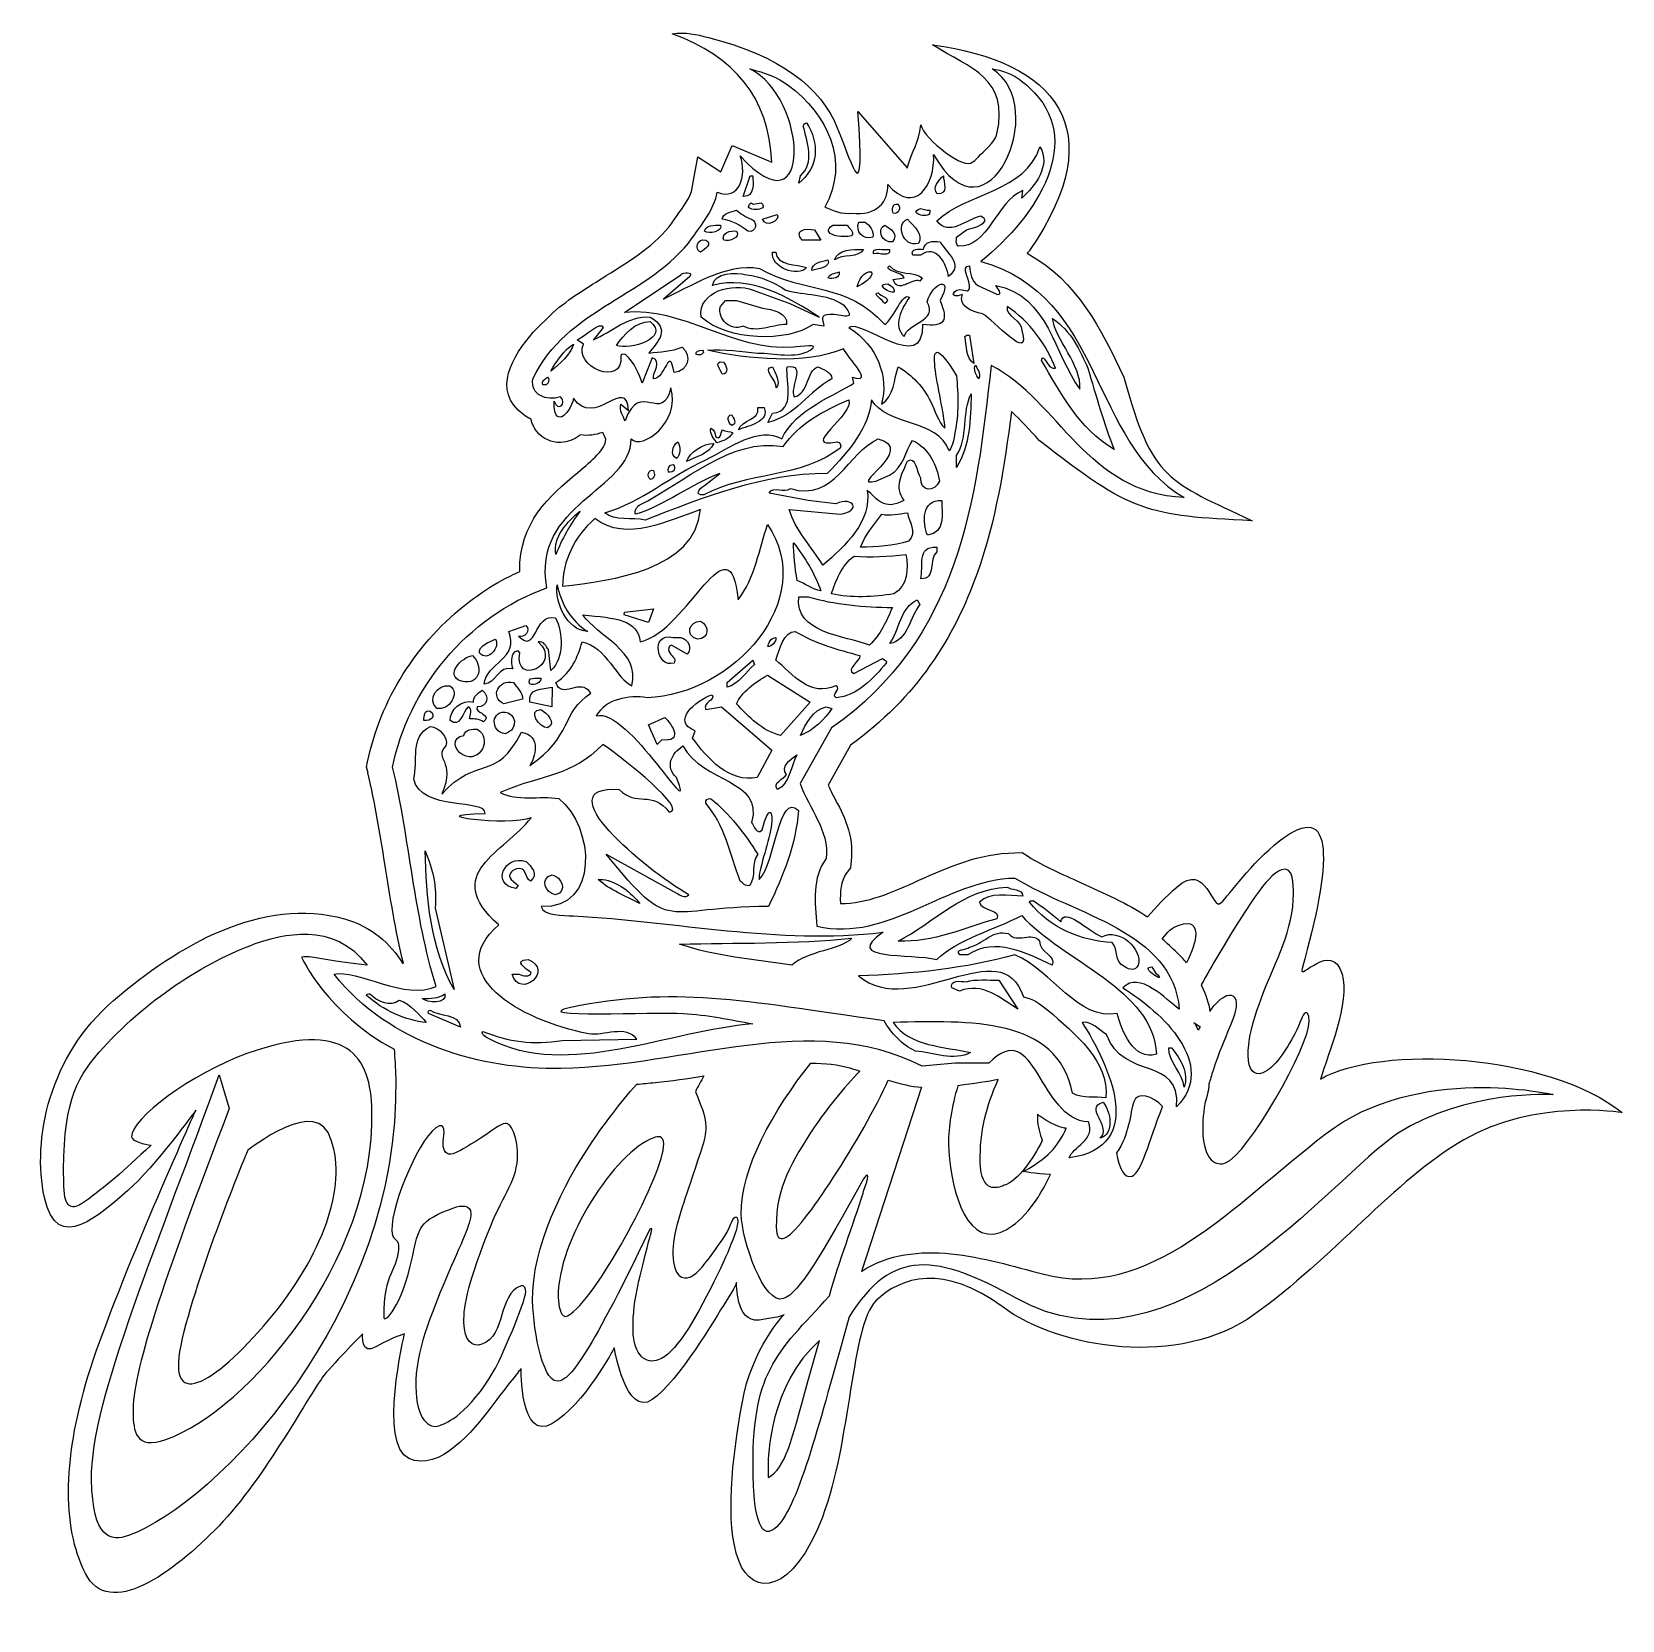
# Model space of a CAD drawing. Header units: centimetres. Extents: x -7.9 to 7.8, y -8 to 7.7.
import ezdxf

# ---------------------------------------------------------------- set-up
doc = ezdxf.new("R2010")
doc.units = ezdxf.units.CM
doc.header["$MEASUREMENT"] = 0
doc.layers.add('Ebene 1', color=7, linetype='Continuous')

msp = doc.modelspace()

# ---------------------------------------------------------------- linework, layer by layer
at = {"layer": 'Ebene 1', "color": 12}
msp.add_open_spline([(-6.26603, -2.9368), (-6.26603, -2.9368), (-7.03057, -4.63352), (-7.30489, -5.48442), (-7.30489, -5.48442), (-7.57921, -6.33532), (-7.58937, -7.04398), (-7.35569, -7.50626), (-7.35569, -7.50626), (-7.12201, -7.96854), (-6.48955, -7.50372), (-6.03743, -7.03636), (-6.03743, -7.03636), (-5.58531, -6.569), (-5.12811, -5.70794), (-5.00365, -5.55554), (-5.00365, -5.55554), (-4.88173, -5.40568), (-4.62011, -5.14406), (-4.62011, -5.14406), (-4.62011, -5.14406), (-4.62011, -5.14406), (-4.64805, -5.36504), (-4.48295, -5.26852), (-4.48295, -5.26852), (-4.31785, -5.172), (-4.20863, -5.14406), (-4.20863, -5.14406), (-4.20863, -5.14406), (-4.20863, -5.14406), (-4.46771, -6.23626), (-4.16545, -6.37342), (-4.16545, -6.37342), (-3.86319, -6.51058), (-3.52283, -6.09148), (-3.35773, -5.8705), (-3.35773, -5.8705), (-3.19517, -5.65206), (-3.05801, -5.48696), (-3.05801, -5.48696), (-3.05801, -5.48696), (-3.05801, -5.48696), (-3.06817, -6.20832), (-2.75321, -6.03052), (-2.75321, -6.03052), (-2.43825, -5.85018), (-2.13853, -5.28122), (-2.13853, -5.28122), (-2.13853, -5.28122), (-2.13853, -5.28122), (-2.02423, -5.9721), (-1.76515, -5.79176), (-1.76515, -5.79176), (-1.50353, -5.61396), (-1.13777, -4.97896), (-1.04125, -4.8291), (-1.04125, -4.8291), (-0.94473, -4.67924), (-0.93203, -4.63606), (-0.93203, -4.63606), (-0.93203, -4.63606), (-0.93203, -4.63606), (-0.94473, -5.03484), (-0.71105, -5.0069), (-0.71105, -5.0069), (-0.47737, -4.97896), (-0.46467, -4.95356), (-0.46467, -4.95356), (-0.46467, -4.95356), (-0.46467, -4.95356), (-0.78217, -5.28122), (-0.87869, -5.82986), (-0.87869, -5.82986), (-0.97521, -6.3785), (-1.04887, -7.00842), (-0.91171, -7.37926), (-0.91171, -7.37926), (-0.77455, -7.7501), (-0.37323, -7.70692), (-0.08621, -6.95254), (-0.08621, -6.95254), (0.19826, -6.19816), (0.19572, -5.06532), (0.4421, -4.81894), (0.4421, -4.81894), (0.68848, -4.57256), (1.11774, -4.45572), (1.6867, -4.87482), (1.6867, -4.87482), (2.2582, -5.29646), (3.43422, -5.48188), (4.17336, -4.95356), (4.17336, -4.95356), (4.95568, -4.39222), (5.5475, -3.63276), (6.24092, -3.2289), (6.24092, -3.2289), (6.93434, -2.8225), (7.80302, -2.95966), (7.80302, -2.95966), (7.80302, -2.95966), (7.07404, -2.378), (5.41542, -2.28656), (4.82614, -2.62946), (4.82614, -2.62946), (4.90488, -2.38054), (5.11824, -1.87254), (5.0395, -1.59314), (5.0395, -1.59314), (4.9379, -1.2477), (4.6077, -1.6795), (4.6458, -1.5398), (4.6458, -1.5398), (4.93282, -0.51364), (4.98362, 0.15691), (4.42228, -0.27996), (4.42228, -0.27996), (4.14034, -0.50348), (3.93206, -0.80574), (3.8457, -0.8921), (3.8457, -0.8921), (3.7568, -0.981), (3.706, -0.473), (3.40882, -0.73462), (3.40882, -0.73462), (3.30214, -0.8286), (3.20308, -0.93528), (3.1218, -1.02926), (3.1218, -1.02926), (2.92368, -0.89718), (2.69, -0.79304), (2.45886, -0.6889), (2.45886, -0.6889), (2.27852, -0.60762), (2.09818, -0.52888), (1.94578, -0.4349), (1.94578, -0.4349), (1.94578, -0.4349), (1.88482, -0.39426), (1.88482, -0.39426), (1.88482, -0.39426), (1.88482, -0.39426), (1.81116, -0.3968), (1.81116, -0.3968), (1.81116, -0.3968), (1.4581, -0.40442), (1.16346, -0.5365), (0.86628, -0.66858), (0.86628, -0.66858), (0.60974, -0.78542), (0.3532, -0.89972), (0.09158, -0.89718), (0.09158, -0.89718), (0.0865, -0.78034), (0.09666, -0.67366), (0.15, -0.6), (0.15, -0.6), (0.15, -0.6), (0.19064, -0.54666), (0.19064, -0.54666), (0.19064, -0.54666), (0.19064, -0.54666), (0.19826, -0.47808), (0.19826, -0.47808), (0.19826, -0.47808), (0.22366, -0.21646), (0.12714, -0.0285), (0.02554, 0.15691), (0.02554, 0.15691), (0.00522, 0.19501), (-0.01001, 0.23311), (-0.02779, 0.27121), (-0.02779, 0.27121), (-0.02779, 0.27121), (0.19064, 0.66491), (0.19064, 0.66491), (0.19064, 0.66491), (0.84088, 1.13227), (1.21426, 1.72155), (1.44286, 2.36925), (1.44286, 2.36925), (1.6232, 2.87725), (1.7121, 3.41573), (1.77814, 3.95675), (1.77814, 3.95675), (1.87212, 3.87039), (1.96102, 3.77133), (2.05246, 3.67227), (2.05246, 3.67227), (2.95924, 2.95599), (3.12434, 2.92805), (4.15304, 2.87979), (4.15304, 2.87979), (3.33516, 3.26587), (3.16244, 3.27095), (2.88812, 4.29711), (2.88812, 4.29711), (2.66206, 4.76955), (2.43346, 5.24199), (1.93308, 5.51885), (1.93308, 5.51885), (1.9407, 5.52901), (1.95086, 5.53663), (1.95848, 5.54679), (1.95848, 5.54679), (2.78652, 6.74821), (2.20486, 7.41369), (1.0009, 7.57371), (1.0009, 7.57371), (1.37936, 7.33495), (1.75782, 7.25113), (1.6359, 6.69741), (1.6359, 6.69741), (1.61558, 6.60851), (1.50128, 6.52723), (1.45302, 6.46881), (1.45302, 6.46881), (1.42762, 6.43833), (1.4073, 6.42055), (1.3946, 6.42055), (1.3946, 6.42055), (1.32856, 6.32403), (0.91708, 6.64407), (0.88406, 6.78631), (0.88406, 6.78631), (0.86628, 6.59581), (0.80024, 6.54247), (0.74944, 6.35705), (0.74944, 6.35705), (0.74944, 6.35705), (0.74944, 6.35959), (0.74944, 6.35959), (0.74944, 6.35959), (0.74944, 6.35959), (0.2643, 6.91839), (0.2643, 6.91839), (0.2643, 6.91839), (0.33288, 5.93795), (0.22874, 6.33419), (0.0611, 6.75583), (0.0611, 6.75583), (-0.09637, 7.15207), (-0.50277, 7.46957), (-1.20889, 7.64737), (-1.20889, 7.64737), (-1.33081, 7.67785), (-1.43495, 7.70325), (-1.56703, 7.68293), (-1.56703, 7.68293), (-0.95997, 7.45941), (-0.61199, 7.06063), (-0.58405, 6.41547), (-0.58405, 6.41547), (-0.58405, 6.41547), (-0.97521, 6.58057), (-0.97521, 6.58057), (-0.97521, 6.58057), (-0.97521, 6.58057), (-1.08697, 6.32149), (-1.08697, 6.32149), (-1.08697, 6.32149), (-1.08697, 6.32149), (-1.31557, 6.46881), (-1.31557, 6.46881), (-1.31557, 6.46881), (-1.31557, 6.46881), (-1.36891, 6.16401), (-1.36891, 6.16401), (-1.36891, 6.16401), (-1.36891, 6.16401), (-1.36891, 6.16147), (-1.36891, 6.16147), (-1.36891, 6.16147), (-1.38415, 6.07511), (-1.46035, 5.97097), (-1.52639, 5.88207), (-1.52639, 5.88207), (-1.54417, 5.85667), (-1.55941, 5.83381), (-1.57211, 5.81603), (-1.57211, 5.81603), (-1.72451, 5.60521), (-1.97089, 5.45027), (-2.21727, 5.29787), (-2.21727, 5.29787), (-2.39761, 5.18611), (-2.58049, 5.07181), (-2.74305, 4.93465), (-2.74305, 4.93465), (-2.74305, 4.93465), (-2.93863, 4.73907), (-2.93863, 4.73907), (-2.93863, 4.73907), (-3.13421, 4.51301), (-3.36027, 4.16249), (-3.03007, 3.92373), (-3.03007, 3.92373), (-3.00975, 3.90849), (-2.98689, 3.89325), (-2.96149, 3.88309), (-2.96149, 3.88309), (-2.94879, 3.83483), (-2.92847, 3.79419), (-2.90307, 3.76117), (-2.90307, 3.76117), (-2.83957, 3.68243), (-2.75829, 3.64941), (-2.66685, 3.65195), (-2.66685, 3.65195), (-2.60081, 3.65449), (-2.53731, 3.67735), (-2.48397, 3.71799), (-2.48397, 3.71799), (-2.48143, 3.72053), (-2.47635, 3.72561), (-2.47381, 3.72815), (-2.47381, 3.72815), (-2.39761, 3.71291), (-2.32395, 3.72561), (-2.25283, 3.75101), (-2.25283, 3.75101), (-2.25283, 3.75101), (-2.22235, 3.68243), (-2.22235, 3.68243), (-2.22235, 3.68243), (-2.22489, 3.58591), (-2.35443, 3.47669), (-2.49921, 3.35477), (-2.49921, 3.35477), (-2.77353, 3.12363), (-3.08087, 2.86455), (-3.07071, 2.37941), (-3.07071, 2.37941), (-3.12913, 2.35147), (-3.18755, 2.32353), (-3.24343, 2.29305), (-3.24343, 2.29305), (-3.35773, 2.23209), (-3.46441, 2.16097), (-3.56601, 2.08223), (-3.56601, 2.08223), (-4.08925, 1.68599), (-4.44993, 1.10179), (-4.57185, 0.49981), (-4.57185, 0.49981), (-4.57185, 0.49981), (-4.58201, 0.44647), (-4.58201, 0.44647), (-4.58201, 0.44647), (-4.58201, 0.44647), (-4.56677, 0.39059), (-4.56677, 0.39059), (-4.56677, 0.39059), (-4.56677, 0.39059), (-4.56931, 0.39059), (-4.56931, 0.39059), (-4.56931, 0.39059), (-4.49565, 0.09087), (-4.44993, -0.2063), (-4.40167, -0.50602), (-4.40167, -0.50602), (-4.34833, -0.83368), (-4.29753, -1.16388), (-4.21879, -1.48646), (-4.21879, -1.48646), (-4.21879, -1.48646), (-4.22641, -1.48646), (-4.22641, -1.48646), (-4.22641, -1.48646), (-4.34833, -1.29342), (-4.52613, -1.12578), (-4.80045, -1.04958), (-4.80045, -1.04958), (-5.60563, -0.82098), (-6.44637, -1.3112), (-7.07883, -1.85476), (-7.07883, -1.85476), (-7.70875, -2.39832), (-7.88401, -3.22128), (-7.75955, -3.79786), (-7.75955, -3.79786), (-7.63763, -4.37698), (-7.20075, -3.95534), (-6.93659, -3.72928), (-6.93659, -3.72928), (-6.67497, -3.50068), (-6.26603, -2.9368), (-6.26603, -2.9368)], degree=3, knots=[0, 0, 0, 0, 0.01030928, 0.01030928, 0.01030928, 0.01030928, 0.02061856, 0.02061856, 0.02061856, 0.02061856, 0.03092784, 0.03092784, 0.03092784, 0.03092784, 0.04123711, 0.04123711, 0.04123711, 0.04123711, 0.05154639, 0.05154639, 0.05154639, 0.05154639, 0.06185567, 0.06185567, 0.06185567, 0.06185567, 0.07216495, 0.07216495, 0.07216495, 0.07216495, 0.08247423, 0.08247423, 0.08247423, 0.08247423, 0.09278351, 0.09278351, 0.09278351, 0.09278351, 0.10309278, 0.10309278, 0.10309278, 0.10309278, 0.11340206, 0.11340206, 0.11340206, 0.11340206, 0.12371134, 0.12371134, 0.12371134, 0.12371134, 0.13402062, 0.13402062, 0.13402062, 0.13402062, 0.1443299, 0.1443299, 0.1443299, 0.1443299, 0.15463918, 0.15463918, 0.15463918, 0.15463918, 0.16494845, 0.16494845, 0.16494845, 0.16494845, 0.17525773, 0.17525773, 0.17525773, 0.17525773, 0.18556701, 0.18556701, 0.18556701, 0.18556701, 0.19587629, 0.19587629, 0.19587629, 0.19587629, 0.20618557, 0.20618557, 0.20618557, 0.20618557, 0.21649485, 0.21649485, 0.21649485, 0.21649485, 0.22680412, 0.22680412, 0.22680412, 0.22680412, 0.2371134, 0.2371134, 0.2371134, 0.2371134, 0.24742268, 0.24742268, 0.24742268, 0.24742268, 0.25773196, 0.25773196, 0.25773196, 0.25773196, 0.26804124, 0.26804124, 0.26804124, 0.26804124, 0.27835052, 0.27835052, 0.27835052, 0.27835052, 0.28865979, 0.28865979, 0.28865979, 0.28865979, 0.29896907, 0.29896907, 0.29896907, 0.29896907, 0.30927835, 0.30927835, 0.30927835, 0.30927835, 0.31958763, 0.31958763, 0.31958763, 0.31958763, 0.32989691, 0.32989691, 0.32989691, 0.32989691, 0.34020619, 0.34020619, 0.34020619, 0.34020619, 0.35051546, 0.35051546, 0.35051546, 0.35051546, 0.36082474, 0.36082474, 0.36082474, 0.36082474, 0.37113402, 0.37113402, 0.37113402, 0.37113402, 0.3814433, 0.3814433, 0.3814433, 0.3814433, 0.39175258, 0.39175258, 0.39175258, 0.39175258, 0.40206186, 0.40206186, 0.40206186, 0.40206186, 0.41237113, 0.41237113, 0.41237113, 0.41237113, 0.42268041, 0.42268041, 0.42268041, 0.42268041, 0.43298969, 0.43298969, 0.43298969, 0.43298969, 0.44329897, 0.44329897, 0.44329897, 0.44329897, 0.45360825, 0.45360825, 0.45360825, 0.45360825, 0.46391753, 0.46391753, 0.46391753, 0.46391753, 0.4742268, 0.4742268, 0.4742268, 0.4742268, 0.48453608, 0.48453608, 0.48453608, 0.48453608, 0.49484536, 0.49484536, 0.49484536, 0.49484536, 0.50515464, 0.50515464, 0.50515464, 0.50515464, 0.51546392, 0.51546392, 0.51546392, 0.51546392, 0.5257732, 0.5257732, 0.5257732, 0.5257732, 0.53608247, 0.53608247, 0.53608247, 0.53608247, 0.54639175, 0.54639175, 0.54639175, 0.54639175, 0.55670103, 0.55670103, 0.55670103, 0.55670103, 0.56701031, 0.56701031, 0.56701031, 0.56701031, 0.57731959, 0.57731959, 0.57731959, 0.57731959, 0.58762887, 0.58762887, 0.58762887, 0.58762887, 0.59793814, 0.59793814, 0.59793814, 0.59793814, 0.60824742, 0.60824742, 0.60824742, 0.60824742, 0.6185567, 0.6185567, 0.6185567, 0.6185567, 0.62886598, 0.62886598, 0.62886598, 0.62886598, 0.63917526, 0.63917526, 0.63917526, 0.63917526, 0.64948454, 0.64948454, 0.64948454, 0.64948454, 0.65979381, 0.65979381, 0.65979381, 0.65979381, 0.67010309, 0.67010309, 0.67010309, 0.67010309, 0.68041237, 0.68041237, 0.68041237, 0.68041237, 0.69072165, 0.69072165, 0.69072165, 0.69072165, 0.70103093, 0.70103093, 0.70103093, 0.70103093, 0.71134021, 0.71134021, 0.71134021, 0.71134021, 0.72164948, 0.72164948, 0.72164948, 0.72164948, 0.73195876, 0.73195876, 0.73195876, 0.73195876, 0.74226804, 0.74226804, 0.74226804, 0.74226804, 0.75257732, 0.75257732, 0.75257732, 0.75257732, 0.7628866, 0.7628866, 0.7628866, 0.7628866, 0.77319588, 0.77319588, 0.77319588, 0.77319588, 0.78350515, 0.78350515, 0.78350515, 0.78350515, 0.79381443, 0.79381443, 0.79381443, 0.79381443, 0.80412371, 0.80412371, 0.80412371, 0.80412371, 0.81443299, 0.81443299, 0.81443299, 0.81443299, 0.82474227, 0.82474227, 0.82474227, 0.82474227, 0.83505155, 0.83505155, 0.83505155, 0.83505155, 0.84536082, 0.84536082, 0.84536082, 0.84536082, 0.8556701, 0.8556701, 0.8556701, 0.8556701, 0.86597938, 0.86597938, 0.86597938, 0.86597938, 0.87628866, 0.87628866, 0.87628866, 0.87628866, 0.88659794, 0.88659794, 0.88659794, 0.88659794, 0.89690722, 0.89690722, 0.89690722, 0.89690722, 0.90721649, 0.90721649, 0.90721649, 0.90721649, 0.91752577, 0.91752577, 0.91752577, 0.91752577, 0.92783505, 0.92783505, 0.92783505, 0.92783505, 0.93814433, 0.93814433, 0.93814433, 0.93814433, 0.94845361, 0.94845361, 0.94845361, 0.94845361, 0.95876289, 0.95876289, 0.95876289, 0.95876289, 0.96907216, 0.96907216, 0.96907216, 0.96907216, 0.97938144, 0.97938144, 0.97938144, 0.97938144, 0.98969072, 0.98969072, 0.98969072, 0.98969072, 1, 1, 1, 1], dxfattribs=at)
at = {"layer": 'Ebene 1'}
for points, knots in [([(1.59018, 7.33749), (2.17184, 6.96665), (1.54192, 5.54171), (1.01106, 6.49421), (1.01106, 6.49421), (1.02884, 6.19703), (0.83072, 5.88461), (0.55894, 6.19703), (0.55894, 6.19703), (0.5691, 6.03193), (0.45226, 5.88461), (0.20334, 5.91255), (0.20334, 5.91255), (0.10428, 5.89985), (0.01538, 5.94303), (-0.06081, 5.97351), (-0.06081, 5.97351), (0.1881, 6.42563), (-0.03541, 6.89045), (-0.42149, 7.17493), (-0.42149, 7.17493), (-0.52817, 7.25367), (-0.64755, 7.29939), (-0.80249, 7.33749), (-0.80249, 7.33749), (-0.22591, 7.05555), (-0.17765, 5.69157), (-0.89647, 6.47897), (-0.89647, 6.47897), (-0.82789, 6.28339), (-0.90409, 6.03193), (-1.12253, 6.12083), (-1.12253, 6.12083), (-1.15301, 5.94811), (-1.28255, 5.79571), (-1.36891, 5.67125), (-1.36891, 5.67125), (-1.77531, 5.10229), (-2.61605, 4.97783), (-2.94117, 4.27933), (-2.94117, 4.27933), (-2.96657, 4.11677), (-2.80909, 4.05835), (-2.66939, 4.10153), (-2.66939, 4.10153), (-2.60081, 4.02787), (-2.69733, 3.95421), (-2.73035, 4.05835), (-2.73035, 4.05835), (-2.74559, 3.79165), (-2.58049, 3.90849), (-2.53985, 4.08883), (-2.53985, 4.08883), (-2.34173, 3.77641), (-2.01407, 4.32505), (-1.99883, 3.96691), (-1.99883, 3.96691), (-1.99883, 3.96691), (-2.07249, 4.02787), (-2.07249, 4.02787), (-2.07249, 4.02787), (-2.09281, 3.96691), (-2.04963, 3.90849), (-2.03185, 3.86531), (-2.03185, 3.86531), (-1.88453, 4.27933), (-1.66863, 3.81959), (-1.57973, 4.19043), (-1.57973, 4.19043), (-1.48067, 3.85007), (-1.86929, 3.56813), (-1.97343, 3.68751), (-1.97343, 3.68751), (-1.96835, 3.18205), (-2.95641, 3.04743), (-2.80401, 2.21685), (-2.80401, 2.21685), (-3.60157, 1.93491), (-4.17307, 1.20593), (-4.32547, 0.44901), (-4.32547, 0.44901), (-4.15529, -0.25964), (-4.11465, -1.01656), (-3.89621, -1.71506), (-3.89621, -1.71506), (-4.19085, -1.86238), (-4.68361, -1.53726), (-4.90205, -1.59568), (-4.90205, -1.59568), (-4.35341, -2.2891), (-3.43901, -2.53802), (-2.66431, -2.52532), (-2.66431, -2.52532), (-1.41209, -2.505), (-0.20305, -1.94366), (0.89676, -2.50246), (0.89676, -2.50246), (0.89676, -2.50246), (1.22442, -2.47198), (1.22442, -2.47198), (1.22442, -2.47198), (1.22442, -2.47198), (1.55716, -2.47198), (1.55716, -2.47198), (1.55716, -2.47198), (2.01944, -1.997), (2.05246, -3.03586), (2.5376, -3.0511), (2.5376, -3.0511), (2.6138, -3.2289), (2.37758, -3.30256), (2.34964, -3.4067), (2.34964, -3.4067), (3.1345, -3.30256), (2.73064, -2.47198), (2.47664, -2.07066), (2.47664, -2.07066), (2.5757, -2.05542), (2.64174, -2.14686), (2.71794, -2.19004), (2.71794, -2.19004), (2.87796, -2.64978), (3.45708, -2.39832), (3.40628, -2.90378), (3.40628, -2.90378), (3.81776, -2.48722), (3.26404, -1.96652), (2.87796, -1.7303), (2.87796, -1.7303), (3.04052, -1.5525), (3.30468, -1.84968), (3.43422, -1.93858), (3.43422, -1.93858), (3.36564, -1.16642), (2.4106, -1.01656), (1.8137, -0.64572), (1.8137, -0.64572), (1.1279, -0.66096), (0.57926, -1.28326), (-0.14209, -1.1207), (-0.14209, -1.1207), (-0.15987, -0.88448), (-0.19035, -0.64572), (-0.04811, -0.45268), (-0.04811, -0.45268), (-0.01763, -0.17074), (-0.21829, 0.03499), (-0.30465, 0.28645), (-0.30465, 0.28645), (-0.30465, 0.28645), (0.00268, 0.83509), (0.00268, 0.83509), (0.00268, 0.83509), (1.26252, 1.71139), (1.43524, 3.07537), (1.57748, 4.41141), (1.57748, 4.41141), (2.2582, 4.05581), (2.51728, 3.15157), (3.48248, 3.10839), (3.48248, 3.10839), (2.54776, 3.65703), (2.69508, 5.09721), (1.47588, 5.43757), (1.47588, 5.43757), (2.04484, 5.88969), (2.50966, 6.64407), (1.95848, 7.14953), (1.95848, 7.14953), (1.87212, 7.22827), (1.7883, 7.30447), (1.59018, 7.33749)], [0, 0, 0, 0, 0.02325581, 0.02325581, 0.02325581, 0.02325581, 0.04651163, 0.04651163, 0.04651163, 0.04651163, 0.06976744, 0.06976744, 0.06976744, 0.06976744, 0.09302326, 0.09302326, 0.09302326, 0.09302326, 0.11627907, 0.11627907, 0.11627907, 0.11627907, 0.13953488, 0.13953488, 0.13953488, 0.13953488, 0.1627907, 0.1627907, 0.1627907, 0.1627907, 0.18604651, 0.18604651, 0.18604651, 0.18604651, 0.20930233, 0.20930233, 0.20930233, 0.20930233, 0.23255814, 0.23255814, 0.23255814, 0.23255814, 0.25581395, 0.25581395, 0.25581395, 0.25581395, 0.27906977, 0.27906977, 0.27906977, 0.27906977, 0.30232558, 0.30232558, 0.30232558, 0.30232558, 0.3255814, 0.3255814, 0.3255814, 0.3255814, 0.34883721, 0.34883721, 0.34883721, 0.34883721, 0.37209302, 0.37209302, 0.37209302, 0.37209302, 0.39534884, 0.39534884, 0.39534884, 0.39534884, 0.41860465, 0.41860465, 0.41860465, 0.41860465, 0.44186047, 0.44186047, 0.44186047, 0.44186047, 0.46511628, 0.46511628, 0.46511628, 0.46511628, 0.48837209, 0.48837209, 0.48837209, 0.48837209, 0.51162791, 0.51162791, 0.51162791, 0.51162791, 0.53488372, 0.53488372, 0.53488372, 0.53488372, 0.55813953, 0.55813953, 0.55813953, 0.55813953, 0.58139535, 0.58139535, 0.58139535, 0.58139535, 0.60465116, 0.60465116, 0.60465116, 0.60465116, 0.62790698, 0.62790698, 0.62790698, 0.62790698, 0.65116279, 0.65116279, 0.65116279, 0.65116279, 0.6744186, 0.6744186, 0.6744186, 0.6744186, 0.69767442, 0.69767442, 0.69767442, 0.69767442, 0.72093023, 0.72093023, 0.72093023, 0.72093023, 0.74418605, 0.74418605, 0.74418605, 0.74418605, 0.76744186, 0.76744186, 0.76744186, 0.76744186, 0.79069767, 0.79069767, 0.79069767, 0.79069767, 0.81395349, 0.81395349, 0.81395349, 0.81395349, 0.8372093, 0.8372093, 0.8372093, 0.8372093, 0.86046512, 0.86046512, 0.86046512, 0.86046512, 0.88372093, 0.88372093, 0.88372093, 0.88372093, 0.90697674, 0.90697674, 0.90697674, 0.90697674, 0.93023256, 0.93023256, 0.93023256, 0.93023256, 0.95348837, 0.95348837, 0.95348837, 0.95348837, 0.97674419, 0.97674419, 0.97674419, 0.97674419, 1, 1, 1, 1]), ([(-0.01255, 4.91433), (0.09412, 4.92195), (0.27192, 4.83305), (0.12206, 5.00831), (0.12206, 5.00831), (-0.04303, 5.12769), (-0.26147, 5.09721), (-0.44689, 5.15563), (-0.44689, 5.15563), (-0.56881, 5.23183), (-0.69073, 5.29025), (-0.83551, 5.30549), (-0.83551, 5.30549), (-0.94473, 5.33343), (-1.15047, 5.33343), (-1.17079, 5.20135), (-1.17079, 5.20135), (-0.79487, 5.30549), (-0.41895, 5.08197), (-0.11669, 4.88893), (-0.11669, 4.88893), (-0.11669, 4.88893), (-0.40625, 5.02355), (-0.40625, 5.02355), (-0.40625, 5.02355), (-0.40625, 5.02355), (-0.76947, 5.15563), (-0.76947, 5.15563), (-0.76947, 5.15563), (-0.97013, 5.23183), (-1.31303, 5.14293), (-1.28255, 4.88893), (-1.28255, 4.88893), (-1.02093, 4.65017), (-0.43165, 4.63747), (-0.17765, 4.81527), (-0.17765, 4.81527), (-0.17765, 4.81527), (-0.07097, 4.80003), (-0.07097, 4.80003), (-0.07097, 4.80003), (-0.08113, 4.87369), (-0.11669, 4.90417), (-0.01255, 4.91433)], [0, 0, 0, 0, 0.09090909, 0.09090909, 0.09090909, 0.09090909, 0.18181818, 0.18181818, 0.18181818, 0.18181818, 0.27272727, 0.27272727, 0.27272727, 0.27272727, 0.36363636, 0.36363636, 0.36363636, 0.36363636, 0.45454545, 0.45454545, 0.45454545, 0.45454545, 0.54545455, 0.54545455, 0.54545455, 0.54545455, 0.63636364, 0.63636364, 0.63636364, 0.63636364, 0.72727273, 0.72727273, 0.72727273, 0.72727273, 0.81818182, 0.81818182, 0.81818182, 0.81818182, 0.90909091, 0.90909091, 0.90909091, 0.90909091, 1, 1, 1, 1]), ([(-1.78547, 4.84575), (-1.92771, 4.84575), (-2.04709, 4.71113), (-2.11821, 4.60699), (-2.11821, 4.60699), (-1.98359, 4.56127), (-1.58227, 4.68065), (-1.78547, 4.84575)], [0, 0, 0, 0, 0.5, 0.5, 0.5, 0.5, 1, 1, 1, 1]), ([(0.1754, 4.07359), (-0.07097, 3.96691), (-0.31989, 3.83483), (-0.47229, 3.61131), (-0.47229, 3.61131), (-1.00569, 3.70021), (-1.43749, 3.25571), (-1.89469, 3.03219), (-1.89469, 3.03219), (-1.92263, 3.00425), (-1.94295, 2.97377), (-1.92771, 2.94329), (-1.92771, 2.94329), (-1.63561, 3.03219), (-1.38415, 3.24047), (-1.09713, 3.34461), (-1.09713, 3.34461), (-1.09713, 3.34461), (-1.24953, 3.22523), (-1.24953, 3.22523), (-1.24953, 3.22523), (-1.30541, 3.19729), (-1.35113, 3.12363), (-1.25461, 3.13633), (-1.25461, 3.13633), (-0.83551, 3.35985), (-0.28687, 3.29889), (0.08904, 3.59607), (0.08904, 3.59607), (0.10428, 3.62655), (0.0865, 3.65703), (0.0611, 3.65703), (0.0611, 3.65703), (-0.33005, 3.58337), (0.23128, 3.92373), (0.1754, 4.07359)], [0, 0, 0, 0, 0.11111111, 0.11111111, 0.11111111, 0.11111111, 0.22222222, 0.22222222, 0.22222222, 0.22222222, 0.33333333, 0.33333333, 0.33333333, 0.33333333, 0.44444444, 0.44444444, 0.44444444, 0.44444444, 0.55555556, 0.55555556, 0.55555556, 0.55555556, 0.66666667, 0.66666667, 0.66666667, 0.66666667, 0.77777778, 0.77777778, 0.77777778, 0.77777778, 0.88888889, 0.88888889, 0.88888889, 0.88888889, 1, 1, 1, 1]), ([(-1.28763, 2.98901), (-1.34351, 2.39465), (-2.15377, 2.29051), (-2.64907, 2.23209), (-2.64907, 2.23209), (-2.64907, 2.48355), (-2.53223, 2.72231), (-2.33157, 2.90011), (-2.33157, 2.90011), (-2.01153, 2.66135), (-1.60513, 2.88487), (-1.28763, 2.98901)], [0, 0, 0, 0, 0.33333333, 0.33333333, 0.33333333, 0.33333333, 0.66666667, 0.66666667, 0.66666667, 0.66666667, 1, 1, 1, 1]), ([(-1.28763, 1.88919), (-1.40193, 1.88919), (-1.44511, 1.74187), (-1.31811, 1.71139), (-1.31811, 1.71139), (-1.20127, 1.71139), (-1.19873, 1.84601), (-1.28763, 1.88919)], [0, 0, 0, 0, 0.5, 0.5, 0.5, 0.5, 1, 1, 1, 1]), ([(-1.48067, 1.72663), (-1.48067, 1.72663), (-1.55941, 1.72663), (-1.55941, 1.72663), (-1.55941, 1.72663), (-1.78547, 1.78759), (-1.72197, 1.41675), (-1.54925, 1.47517), (-1.54925, 1.47517), (-1.54163, 1.49041), (-1.53655, 1.51835), (-1.55687, 1.53359), (-1.55687, 1.53359), (-1.58227, 1.56407), (-1.63815, 1.62249), (-1.57465, 1.65297), (-1.57465, 1.65297), (-1.57465, 1.65297), (-1.41971, 1.56407), (-1.41971, 1.56407), (-1.41971, 1.56407), (-1.36129, 1.62249), (-1.41463, 1.71139), (-1.48067, 1.72663)], [0, 0, 0, 0, 0.16666667, 0.16666667, 0.16666667, 0.16666667, 0.33333333, 0.33333333, 0.33333333, 0.33333333, 0.5, 0.5, 0.5, 0.5, 0.66666667, 0.66666667, 0.66666667, 0.66666667, 0.83333333, 0.83333333, 0.83333333, 0.83333333, 1, 1, 1, 1]), ([(-1.19111, 0.13913), (-1.21651, 0.13913), (-1.24445, 0.12389), (-1.23683, 0.09341), (-1.23683, 0.09341), (-1.04633, -0.12756), (-0.99553, -0.4095), (-0.89647, -0.6762), (-0.89647, -0.6762), (-0.86853, -0.69144), (-0.84821, -0.73462), (-0.80249, -0.71938), (-0.80249, -0.71938), (-0.73899, -0.63048), (-0.78979, -0.4984), (-0.72375, -0.4095), (-0.72375, -0.4095), (-0.84821, -0.21646), (-1.00061, -0.00818), (-1.19111, 0.13913)], [0, 0, 0, 0, 0.2, 0.2, 0.2, 0.2, 0.4, 0.4, 0.4, 0.4, 0.6, 0.6, 0.6, 0.6, 0.8, 0.8, 0.8, 0.8, 1, 1, 1, 1]), ([(-3.00721, -0.48316), (-3.22819, -0.4095), (-3.35519, -0.71938), (-3.10881, -0.74986), (-3.10881, -0.74986), (-3.10881, -0.74986), (-3.08595, -0.71938), (-3.08595, -0.71938), (-3.08595, -0.71938), (-3.08595, -0.71938), (-3.15707, -0.66096), (-3.15707, -0.66096), (-3.15707, -0.66096), (-3.19263, -0.61524), (-3.15707, -0.57206), (-3.10373, -0.55682), (-3.10373, -0.55682), (-2.99705, -0.52634), (-3.02753, -0.64572), (-2.96403, -0.6762), (-2.96403, -0.6762), (-2.88275, -0.61524), (-2.95895, -0.52634), (-3.00721, -0.48316)], [0, 0, 0, 0, 0.16666667, 0.16666667, 0.16666667, 0.16666667, 0.33333333, 0.33333333, 0.33333333, 0.33333333, 0.5, 0.5, 0.5, 0.5, 0.66666667, 0.66666667, 0.66666667, 0.66666667, 0.83333333, 0.83333333, 0.83333333, 0.83333333, 1, 1, 1, 1]), ([(-2.75067, -0.61524), (-2.87767, -0.64572), (-2.81925, -0.79558), (-2.71765, -0.81082), (-2.71765, -0.81082), (-2.59573, -0.78034), (-2.65923, -0.63048), (-2.75067, -0.61524)], [0, 0, 0, 0, 0.5, 0.5, 0.5, 0.5, 1, 1, 1, 1]), ([(0.20588, -1.24008), (-0.35545, -1.2985), (-0.93965, -1.28326), (-1.49591, -1.2985), (-1.49591, -1.2985), (-1.15047, -1.41788), (-0.75677, -1.44836), (-0.38593, -1.50678), (-0.38593, -1.50678), (-0.22591, -1.35946), (0.08904, -1.35946), (0.20588, -1.24008)], [0, 0, 0, 0, 0.33333333, 0.33333333, 0.33333333, 0.33333333, 0.66666667, 0.66666667, 0.66666667, 0.66666667, 1, 1, 1, 1]), ([(1.7502, -1.19436), (1.58764, -1.15118), (1.50128, -1.2985), (1.36412, -1.32898), (1.36412, -1.32898), (1.33618, -1.35946), (1.21172, -1.34422), (1.27014, -1.40264), (1.27014, -1.40264), (1.27014, -1.40264), (1.34888, -1.40264), (1.34888, -1.40264), (1.34888, -1.40264), (1.62066, -1.22484), (1.928, -1.3874), (2.17946, -1.50678), (2.17946, -1.50678), (2.22518, -1.41788), (2.05246, -1.3747), (2.055, -1.26802), (2.055, -1.26802), (1.9915, -1.16642), (1.8264, -1.2985), (1.7502, -1.19436)], [0, 0, 0, 0, 0.16666667, 0.16666667, 0.16666667, 0.16666667, 0.33333333, 0.33333333, 0.33333333, 0.33333333, 0.5, 0.5, 0.5, 0.5, 0.66666667, 0.66666667, 0.66666667, 0.66666667, 0.83333333, 0.83333333, 0.83333333, 0.83333333, 1, 1, 1, 1]), ([(-2.98943, -1.44836), (-3.14691, -1.4636), (-3.00721, -1.53726), (-2.95895, -1.58044), (-2.95895, -1.58044), (-2.97165, -1.62616), (-3.04277, -1.61092), (-3.07579, -1.59568), (-3.07579, -1.59568), (-3.07579, -1.59568), (-3.14691, -1.59568), (-3.14691, -1.59568), (-3.14691, -1.59568), (-3.06563, -1.84968), (-2.72781, -1.5525), (-2.98943, -1.44836)], [0, 0, 0, 0, 0.25, 0.25, 0.25, 0.25, 0.5, 0.5, 0.5, 0.5, 0.75, 0.75, 0.75, 0.75, 1, 1, 1, 1]), ([(1.65368, -1.6541), (1.547, -1.6541), (1.4327, -1.6414), (1.3311, -1.66934), (1.3311, -1.66934), (1.28284, -1.66934), (1.16854, -1.6414), (1.1914, -1.7303), (1.1914, -1.7303), (1.1914, -1.7303), (1.2676, -1.76078), (1.2676, -1.76078), (1.2676, -1.76078), (1.50128, -1.66934), (1.66384, -1.83444), (1.84164, -1.93858), (1.84164, -1.93858), (1.84164, -1.93858), (1.65368, -1.6541), (1.65368, -1.6541)], [0, 0, 0, 0, 0.2, 0.2, 0.2, 0.2, 0.4, 0.4, 0.4, 0.4, 0.6, 0.6, 0.6, 0.6, 0.8, 0.8, 0.8, 0.8, 1, 1, 1, 1])]:
    msp.add_open_spline(points, degree=3, knots=knots, dxfattribs=at)
at = {"layer": 'Ebene 1', "color": 7}
for points, knots in [([(-0.24115, 6.80409), (-0.25639, 6.80409), (-0.26909, 6.78885), (-0.27417, 6.77361), (-0.27417, 6.77361), (-0.23861, 6.62629), (-0.15733, 6.40277), (-0.30211, 6.28339), (-0.30211, 6.28339), (-0.30211, 6.28339), (-0.31989, 6.20973), (-0.31989, 6.20973), (-0.31989, 6.20973), (-0.12177, 6.35959), (-0.11415, 6.61105), (-0.24115, 6.80409)], [0, 0, 0, 0, 0.25, 0.25, 0.25, 0.25, 0.5, 0.5, 0.5, 0.5, 0.75, 0.75, 0.75, 0.75, 1, 1, 1, 1]), ([(1.87974, 6.06241), (2.01436, 6.18179), (2.1693, 6.38753), (2.06008, 6.56787), (2.06008, 6.56787), (1.9153, 6.12083), (1.34888, 6.12083), (1.04154, 5.83889), (1.04154, 5.83889), (1.16092, 5.67633), (1.33618, 5.85413), (1.47588, 5.88461), (1.47588, 5.88461), (1.60796, 5.82619), (1.39968, 5.76523), (1.33618, 5.74999), (1.33618, 5.74999), (1.33618, 5.74999), (1.23712, 5.67633), (1.23712, 5.67633), (1.23712, 5.67633), (1.23712, 5.64585), (1.22442, 5.61537), (1.2549, 5.58743), (1.2549, 5.58743), (1.54954, 5.57219), (1.63082, 6.03193), (1.8899, 6.13607), (1.8899, 6.13607), (1.8899, 6.13607), (1.87974, 6.06241), (1.87974, 6.06241)], [0, 0, 0, 0, 0.125, 0.125, 0.125, 0.125, 0.25, 0.25, 0.25, 0.25, 0.375, 0.375, 0.375, 0.375, 0.5, 0.5, 0.5, 0.5, 0.625, 0.625, 0.625, 0.625, 0.75, 0.75, 0.75, 0.75, 0.875, 0.875, 0.875, 0.875, 1, 1, 1, 1]), ([(-0.77201, 6.28339), (-0.77201, 6.28339), (-0.79995, 6.28339), (-0.79995, 6.28339), (-0.79995, 6.28339), (-0.79995, 6.28339), (-0.86599, 6.07765), (-0.86599, 6.07765), (-0.86599, 6.07765), (-0.74915, 6.07765), (-0.76947, 6.20973), (-0.77201, 6.28339)], [0, 0, 0, 0, 0.33333333, 0.33333333, 0.33333333, 0.33333333, 0.66666667, 0.66666667, 0.66666667, 0.66666667, 1, 1, 1, 1]), ([(1.10758, 6.28339), (1.0644, 6.24021), (0.99074, 6.16655), (1.04662, 6.10559), (1.04662, 6.10559), (1.166, 6.09289), (1.10758, 6.22497), (1.10758, 6.28339)], [0, 0, 0, 0, 0.5, 0.5, 0.5, 0.5, 1, 1, 1, 1]), ([(-0.69073, 6.01669), (-0.69073, 6.01669), (-0.76947, 6.00145), (-0.76947, 6.00145), (-0.76947, 6.00145), (-0.76947, 6.00145), (-0.78725, 6.01669), (-0.78725, 6.01669), (-0.78725, 6.01669), (-0.90663, 5.92779), (-0.58405, 5.92779), (-0.69073, 6.01669)], [0, 0, 0, 0, 0.33333333, 0.33333333, 0.33333333, 0.33333333, 0.66666667, 0.66666667, 0.66666667, 0.66666667, 1, 1, 1, 1]), ([(0.658, 6.00145), (0.60466, 6.01669), (0.59958, 5.94303), (0.61228, 5.91255), (0.61228, 5.91255), (0.6707, 5.89985), (0.69102, 5.97351), (0.658, 6.00145)], [0, 0, 0, 0, 0.5, 0.5, 0.5, 0.5, 1, 1, 1, 1]), ([(-0.93203, 5.94303), (-0.98029, 5.92779), (-1.07173, 5.91255), (-1.07427, 5.85413), (-1.07427, 5.85413), (-0.97521, 5.83889), (-0.89139, 5.79571), (-0.82027, 5.73475), (-0.82027, 5.73475), (-0.73645, 5.71951), (-0.72121, 5.82619), (-0.78471, 5.85413), (-0.78471, 5.85413), (-0.84059, 5.86937), (-0.89393, 5.91255), (-0.93203, 5.94303)], [0, 0, 0, 0, 0.25, 0.25, 0.25, 0.25, 0.5, 0.5, 0.5, 0.5, 0.75, 0.75, 0.75, 0.75, 1, 1, 1, 1]), ([(-0.53071, 5.89985), (-0.53071, 5.89985), (-0.67549, 5.85413), (-0.67549, 5.85413), (-0.67549, 5.85413), (-0.65009, 5.76523), (-0.49769, 5.83889), (-0.53071, 5.89985)], [0, 0, 0, 0, 0.5, 0.5, 0.5, 0.5, 1, 1, 1, 1]), ([(0.33542, 5.82619), (0.33542, 5.82619), (0.27446, 5.82619), (0.27446, 5.82619), (0.27446, 5.82619), (0.23636, 5.73475), (0.31002, 5.64585), (0.41162, 5.67633), (0.41162, 5.67633), (0.42686, 5.73475), (0.3786, 5.79571), (0.33542, 5.82619)], [0, 0, 0, 0, 0.33333333, 0.33333333, 0.33333333, 0.33333333, 0.66666667, 0.66666667, 0.66666667, 0.66666667, 1, 1, 1, 1]), ([(0.75198, 5.85413), (0.63514, 5.81095), (0.70372, 5.57219), (0.8612, 5.61537), (0.8612, 5.61537), (0.912, 5.70427), (0.8231, 5.78047), (0.75198, 5.85413)], [0, 0, 0, 0, 0.5, 0.5, 0.5, 0.5, 1, 1, 1, 1]), ([(0.88152, 5.95827), (0.73928, 5.91255), (1.0009, 5.83889), (0.97296, 5.94303), (0.97296, 5.94303), (0.97296, 5.94303), (0.94756, 5.94303), (0.94756, 5.94303), (0.94756, 5.94303), (0.94756, 5.94303), (0.88152, 5.95827), (0.88152, 5.95827)], [0, 0, 0, 0, 0.33333333, 0.33333333, 0.33333333, 0.33333333, 0.66666667, 0.66666667, 0.66666667, 0.66666667, 1, 1, 1, 1]), ([(-1.23683, 5.64585), (-1.31557, 5.67633), (-1.35367, 5.55695), (-1.28763, 5.52901), (-1.28763, 5.52901), (-1.24191, 5.55695), (-1.16825, 5.61537), (-1.23683, 5.64585)], [0, 0, 0, 0, 0.5, 0.5, 0.5, 0.5, 1, 1, 1, 1]), ([(-1.09205, 5.79571), (-1.14793, 5.79571), (-1.24191, 5.79571), (-1.24953, 5.73475), (-1.24953, 5.73475), (-1.20381, 5.70427), (-1.06411, 5.73475), (-1.09205, 5.79571)], [0, 0, 0, 0, 0.5, 0.5, 0.5, 0.5, 1, 1, 1, 1]), ([(-0.93203, 5.73475), (-0.98791, 5.74999), (-1.08697, 5.71951), (-1.05903, 5.64585), (-1.05903, 5.64585), (-1.00569, 5.63061), (-0.88631, 5.67633), (-0.93203, 5.73475)], [0, 0, 0, 0, 0.5, 0.5, 0.5, 0.5, 1, 1, 1, 1]), ([(-0.16241, 5.74999), (-0.25385, 5.76523), (-0.36815, 5.74999), (-0.28687, 5.64585), (-0.28687, 5.64585), (-0.28687, 5.64585), (-0.10145, 5.64585), (-0.10145, 5.64585), (-0.10145, 5.64585), (-0.10145, 5.64585), (-0.16241, 5.74999), (-0.16241, 5.74999)], [0, 0, 0, 0, 0.33333333, 0.33333333, 0.33333333, 0.33333333, 0.66666667, 0.66666667, 0.66666667, 0.66666667, 1, 1, 1, 1]), ([(0.15762, 5.79571), (0.15762, 5.79571), (0.01792, 5.79571), (0.01792, 5.79571), (0.01792, 5.79571), (-0.12431, 5.70427), (0.11952, 5.66109), (0.20334, 5.69157), (0.20334, 5.69157), (0.22874, 5.73475), (0.1754, 5.76523), (0.15762, 5.79571)], [0, 0, 0, 0, 0.33333333, 0.33333333, 0.33333333, 0.33333333, 0.66666667, 0.66666667, 0.66666667, 0.66666667, 1, 1, 1, 1]), ([(0.52846, 5.79571), (0.44718, 5.74999), (0.50306, 5.61537), (0.60466, 5.63061), (0.60466, 5.63061), (0.67324, 5.70427), (0.5818, 5.76523), (0.52846, 5.79571)], [0, 0, 0, 0, 0.5, 0.5, 0.5, 0.5, 1, 1, 1, 1]), ([(-0.54595, 5.52901), (-0.54595, 5.52901), (-0.57643, 5.52901), (-0.57643, 5.52901), (-0.57643, 5.52901), (-0.60437, 5.37915), (-0.31989, 5.27501), (-0.24115, 5.37915), (-0.24115, 5.37915), (-0.33513, 5.40963), (-0.53833, 5.39439), (-0.54595, 5.52901)], [0, 0, 0, 0, 0.33333333, 0.33333333, 0.33333333, 0.33333333, 0.66666667, 0.66666667, 0.66666667, 0.66666667, 1, 1, 1, 1]), ([(0.32018, 5.55695), (0.21604, 5.55695), (0.0611, 5.55695), (0.03316, 5.45281), (0.03316, 5.45281), (0.10936, 5.51377), (0.27446, 5.46805), (0.32018, 5.55695)], [0, 0, 0, 0, 0.5, 0.5, 0.5, 0.5, 1, 1, 1, 1]), ([(0.57672, 5.55695), (0.52846, 5.54171), (0.40146, 5.58743), (0.41924, 5.51377), (0.41924, 5.51377), (0.47766, 5.52901), (0.58434, 5.46805), (0.57672, 5.55695)], [0, 0, 0, 0, 0.5, 0.5, 0.5, 0.5, 1, 1, 1, 1]), ([(1.07456, 5.63061), (0.99836, 5.64585), (0.9247, 5.63061), (0.90946, 5.55695), (0.90946, 5.55695), (0.86882, 5.55695), (0.77992, 5.57219), (0.80532, 5.49853), (0.80532, 5.49853), (0.80532, 5.49853), (0.88152, 5.49853), (0.88152, 5.49853), (0.88152, 5.49853), (1.039, 5.61537), (1.1406, 5.40963), (1.15838, 5.29025), (1.15838, 5.29025), (1.31078, 5.40963), (1.14314, 5.51377), (1.07456, 5.63061)], [0, 0, 0, 0, 0.2, 0.2, 0.2, 0.2, 0.4, 0.4, 0.4, 0.4, 0.6, 0.6, 0.6, 0.6, 0.8, 0.8, 0.8, 0.8, 1, 1, 1, 1]), ([(-0.70597, 5.36899), (-1.03617, 5.42741), (-1.39177, 5.18611), (-1.65339, 5.06673), (-1.65339, 5.06673), (-1.65339, 5.06673), (-1.39431, 5.29025), (-1.39431, 5.29025), (-1.39431, 5.29025), (-1.35367, 5.33343), (-1.46035, 5.33343), (-1.48321, 5.30549), (-1.48321, 5.30549), (-1.48321, 5.30549), (-2.03947, 4.93465), (-2.03947, 4.93465), (-2.03947, 4.93465), (-1.45781, 4.99307), (-0.98029, 4.54857), (-0.37069, 4.59175), (-0.37069, 4.59175), (-0.30719, 4.59175), (-0.08621, 4.63747), (-0.20813, 4.56127), (-0.20813, 4.56127), (-0.35291, 4.47491), (-0.55865, 4.53333), (-0.72375, 4.53333), (-0.72375, 4.53333), (-0.88631, 4.54857), (-1.04887, 4.57651), (-1.21905, 4.56127), (-1.21905, 4.56127), (-0.82535, 4.47491), (-0.25385, 4.41395), (0.12206, 4.57651), (0.12206, 4.57651), (0.1627, 4.48761), (0.43956, 4.22091), (0.21096, 4.29457), (0.21096, 4.29457), (0.21096, 4.29457), (0.22366, 4.23615), (0.22366, 4.23615), (0.22366, 4.23615), (0.04078, 4.11677), (-0.34783, 3.98215), (-0.48753, 3.68751), (-0.48753, 3.68751), (-0.69835, 3.81959), (-1.01585, 3.59607), (-1.23429, 3.47923), (-1.23429, 3.47923), (-1.57973, 3.32937), (-1.86421, 3.06267), (-2.23251, 2.95853), (-2.23251, 2.95853), (-2.13599, 2.86963), (-1.95819, 2.91535), (-1.83373, 2.88487), (-1.83373, 2.88487), (-1.25461, 3.10839), (-0.68565, 3.34461), (-0.03795, 3.34461), (-0.03795, 3.34461), (0.18302, 3.56813), (0.37606, 3.80689), (0.39892, 4.07359), (0.39892, 4.07359), (0.54878, 3.80689), (1.04662, 3.89325), (1.166, 3.56813), (1.166, 3.56813), (1.19648, 3.62655), (1.21934, 3.68751), (1.21934, 3.74593), (1.21934, 3.74593), (1.26252, 3.92373), (1.25236, 4.13201), (1.23712, 4.30981), (1.23712, 4.30981), (0.8358, 4.96259), (1.11012, 4.05835), (1.12282, 3.79165), (1.12282, 3.79165), (1.05932, 3.85007), (1.02376, 3.96691), (0.98058, 4.05835), (0.98058, 4.05835), (0.91708, 4.19043), (0.79516, 4.32505), (0.66054, 4.39871), (0.66054, 4.39871), (0.62244, 4.27933), (0.62244, 4.10153), (0.49544, 4.02787), (0.49544, 4.02787), (0.57164, 4.29457), (0.45988, 4.60699), (0.1754, 4.78479), (0.1754, 4.78479), (0.30748, 4.87369), (0.91454, 4.30981), (0.90184, 4.81527), (0.90184, 4.81527), (1.12282, 4.78479), (1.15838, 4.85845), (1.07456, 5.05149), (1.07456, 5.05149), (1.2168, 5.30549), (0.99582, 5.23183), (0.94756, 5.03625), (0.94756, 5.03625), (1.05932, 4.84575), (0.74436, 4.83051), (0.7215, 4.69589), (0.7215, 4.69589), (0.60212, 4.80003), (0.6961, 4.97783), (0.7723, 5.08197), (0.7723, 5.08197), (0.7088, 5.14293), (0.61736, 4.87369), (0.52846, 4.81527), (0.52846, 4.81527), (0.1627, 5.23183), (-0.26147, 5.11499), (-0.70597, 5.36899)], [0, 0, 0, 0, 0.03125, 0.03125, 0.03125, 0.03125, 0.0625, 0.0625, 0.0625, 0.0625, 0.09375, 0.09375, 0.09375, 0.09375, 0.125, 0.125, 0.125, 0.125, 0.15625, 0.15625, 0.15625, 0.15625, 0.1875, 0.1875, 0.1875, 0.1875, 0.21875, 0.21875, 0.21875, 0.21875, 0.25, 0.25, 0.25, 0.25, 0.28125, 0.28125, 0.28125, 0.28125, 0.3125, 0.3125, 0.3125, 0.3125, 0.34375, 0.34375, 0.34375, 0.34375, 0.375, 0.375, 0.375, 0.375, 0.40625, 0.40625, 0.40625, 0.40625, 0.4375, 0.4375, 0.4375, 0.4375, 0.46875, 0.46875, 0.46875, 0.46875, 0.5, 0.5, 0.5, 0.5, 0.53125, 0.53125, 0.53125, 0.53125, 0.5625, 0.5625, 0.5625, 0.5625, 0.59375, 0.59375, 0.59375, 0.59375, 0.625, 0.625, 0.625, 0.625, 0.65625, 0.65625, 0.65625, 0.65625, 0.6875, 0.6875, 0.6875, 0.6875, 0.71875, 0.71875, 0.71875, 0.71875, 0.75, 0.75, 0.75, 0.75, 0.78125, 0.78125, 0.78125, 0.78125, 0.8125, 0.8125, 0.8125, 0.8125, 0.84375, 0.84375, 0.84375, 0.84375, 0.875, 0.875, 0.875, 0.875, 0.90625, 0.90625, 0.90625, 0.90625, 0.9375, 0.9375, 0.9375, 0.9375, 0.96875, 0.96875, 0.96875, 0.96875, 1, 1, 1, 1]), ([(-0.03287, 5.45281), (-0.09129, 5.43757), (-0.19035, 5.42487), (-0.19035, 5.34867), (-0.19035, 5.34867), (-0.13701, 5.36391), (0.00268, 5.37915), (-0.03287, 5.45281)], [0, 0, 0, 0, 0.5, 0.5, 0.5, 0.5, 1, 1, 1, 1]), ([(0.39892, 5.33343), (0.31764, 5.34867), (0.27446, 5.24453), (0.25668, 5.18611), (0.25668, 5.18611), (0.31002, 5.21659), (0.4167, 5.27501), (0.39892, 5.33343)], [0, 0, 0, 0, 0.5, 0.5, 0.5, 0.5, 1, 1, 1, 1]), ([(0.57672, 5.39439), (0.50306, 5.34867), (0.70626, 5.33343), (0.7215, 5.27501), (0.7215, 5.27501), (0.7215, 5.27501), (0.61228, 5.25977), (0.61228, 5.25977), (0.61228, 5.25977), (0.65546, 5.11245), (0.79262, 5.27501), (0.87644, 5.24453), (0.87644, 5.24453), (0.87644, 5.24453), (0.89676, 5.27501), (0.89676, 5.27501), (0.89676, 5.27501), (0.81802, 5.34867), (0.66054, 5.29025), (0.57672, 5.39439)], [0, 0, 0, 0, 0.2, 0.2, 0.2, 0.2, 0.4, 0.4, 0.4, 0.4, 0.6, 0.6, 0.6, 0.6, 0.8, 0.8, 0.8, 0.8, 1, 1, 1, 1]), ([(1.36412, 5.39439), (1.31586, 5.39439), (1.32094, 5.34867), (1.3311, 5.31819), (1.3311, 5.31819), (1.3438, 5.27501), (1.41492, 5.11245), (1.31078, 5.15563), (1.31078, 5.15563), (1.1914, 5.18611), (1.15838, 5.05149), (1.29554, 5.11245), (1.29554, 5.11245), (1.25236, 4.99307), (1.3819, 4.94735), (1.49366, 4.91941), (1.49366, 4.91941), (1.59272, 4.87369), (1.98388, 4.41395), (1.87974, 4.75685), (1.87974, 4.75685), (1.8899, 4.85845), (1.71718, 4.88893), (1.7375, 4.99307), (1.7375, 4.99307), (1.95848, 4.84575), (2.1312, 4.60699), (2.21248, 4.38347), (2.21248, 4.38347), (2.13882, 4.35553), (2.08802, 4.56127), (2.07532, 4.45967), (2.07532, 4.45967), (2.26074, 4.14725), (2.44108, 3.79165), (2.7916, 3.58337), (2.7916, 3.58337), (2.69254, 3.83483), (2.61126, 4.11677), (2.53252, 4.38347), (2.53252, 4.38347), (2.45632, 4.56127), (2.36488, 4.75685), (2.18454, 4.87369), (2.18454, 4.87369), (2.21248, 4.66541), (2.47156, 4.41395), (2.45378, 4.17773), (2.45378, 4.17773), (2.19978, 4.51809), (2.14644, 5.09721), (1.62574, 5.20135), (1.62574, 5.20135), (1.6359, 5.17087), (1.70194, 5.11245), (1.64098, 5.11245), (1.64098, 5.11245), (1.64098, 5.11245), (1.44794, 5.20135), (1.44794, 5.20135), (1.44794, 5.20135), (1.37936, 5.24453), (1.37682, 5.31819), (1.36412, 5.39439)], [0, 0, 0, 0, 0.0625, 0.0625, 0.0625, 0.0625, 0.125, 0.125, 0.125, 0.125, 0.1875, 0.1875, 0.1875, 0.1875, 0.25, 0.25, 0.25, 0.25, 0.3125, 0.3125, 0.3125, 0.3125, 0.375, 0.375, 0.375, 0.375, 0.4375, 0.4375, 0.4375, 0.4375, 0.5, 0.5, 0.5, 0.5, 0.5625, 0.5625, 0.5625, 0.5625, 0.625, 0.625, 0.625, 0.625, 0.6875, 0.6875, 0.6875, 0.6875, 0.75, 0.75, 0.75, 0.75, 0.8125, 0.8125, 0.8125, 0.8125, 0.875, 0.875, 0.875, 0.875, 0.9375, 0.9375, 0.9375, 0.9375, 1, 1, 1, 1]), ([(0.07888, 5.33343), (0.03824, 5.31819), (-0.01509, 5.31819), (-0.03033, 5.27501), (-0.03033, 5.27501), (0.01284, 5.25977), (0.09412, 5.27501), (0.07888, 5.33343)], [0, 0, 0, 0, 0.5, 0.5, 0.5, 0.5, 1, 1, 1, 1]), ([(0.55894, 5.21659), (0.38622, 5.21659), (0.70118, 5.05149), (0.60466, 5.18611), (0.60466, 5.18611), (0.60466, 5.18611), (0.55894, 5.21659), (0.55894, 5.21659)], [0, 0, 0, 0, 0.5, 0.5, 0.5, 0.5, 1, 1, 1, 1]), ([(-0.93203, 5.05149), (-0.93203, 5.05149), (-1.04125, 5.05149), (-1.04125, 5.05149), (-1.04125, 5.05149), (-1.04125, 5.05149), (-1.09205, 4.99307), (-1.09205, 4.99307), (-1.09205, 4.99307), (-1.12507, 4.87369), (-0.99299, 4.74161), (-0.86853, 4.80003), (-0.86853, 4.80003), (-0.73391, 4.72637), (-0.57897, 4.81527), (-0.43927, 4.81527), (-0.43927, 4.81527), (-0.42403, 4.93465), (-0.58405, 4.96259), (-0.67549, 4.97783), (-0.67549, 4.97783), (-0.67549, 4.97783), (-0.93203, 5.05149), (-0.93203, 5.05149)], [0, 0, 0, 0, 0.16666667, 0.16666667, 0.16666667, 0.16666667, 0.33333333, 0.33333333, 0.33333333, 0.33333333, 0.5, 0.5, 0.5, 0.5, 0.66666667, 0.66666667, 0.66666667, 0.66666667, 0.83333333, 0.83333333, 0.83333333, 0.83333333, 1, 1, 1, 1]), ([(0.46496, 5.12769), (0.40146, 5.12769), (0.51068, 5.05149), (0.52846, 5.02355), (0.52846, 5.02355), (0.61482, 5.06673), (0.48274, 5.09721), (0.46496, 5.12769)], [0, 0, 0, 0, 0.5, 0.5, 0.5, 0.5, 1, 1, 1, 1]), ([(-1.78547, 4.88893), (-2.00137, 4.90417), (-2.16647, 4.74161), (-2.34427, 4.66541), (-2.34427, 4.66541), (-2.34427, 4.66541), (-2.24775, 4.78479), (-2.24775, 4.78479), (-2.24775, 4.78479), (-2.27061, 4.85845), (-2.42809, 4.69589), (-2.50429, 4.66541), (-2.50429, 4.66541), (-2.50429, 4.66541), (-2.44333, 4.62223), (-2.44333, 4.62223), (-2.44333, 4.62223), (-2.54747, 4.39871), (-2.05217, 4.19043), (-2.07249, 4.50285), (-2.07249, 4.50285), (-2.07249, 4.53333), (-2.03947, 4.51809), (-2.02677, 4.51809), (-2.02677, 4.51809), (-1.93787, 4.44443), (-1.88961, 4.30981), (-1.86421, 4.23615), (-1.86421, 4.23615), (-1.86421, 4.23615), (-1.76515, 4.48761), (-1.76515, 4.48761), (-1.76515, 4.48761), (-1.66101, 4.45967), (-1.76261, 4.34029), (-1.75245, 4.27933), (-1.75245, 4.27933), (-1.63307, 4.27933), (-1.59751, 4.62223), (-1.54925, 4.34029), (-1.54925, 4.34029), (-1.40955, 4.35553), (-1.36637, 4.50285), (-1.46797, 4.59175), (-1.46797, 4.59175), (-1.57465, 4.54857), (-1.68387, 4.54857), (-1.79817, 4.53333), (-1.79817, 4.53333), (-1.70419, 4.65017), (-1.57973, 4.76955), (-1.78547, 4.88893)], [0, 0, 0, 0, 0.07692308, 0.07692308, 0.07692308, 0.07692308, 0.15384615, 0.15384615, 0.15384615, 0.15384615, 0.23076923, 0.23076923, 0.23076923, 0.23076923, 0.30769231, 0.30769231, 0.30769231, 0.30769231, 0.38461538, 0.38461538, 0.38461538, 0.38461538, 0.46153846, 0.46153846, 0.46153846, 0.46153846, 0.53846154, 0.53846154, 0.53846154, 0.53846154, 0.61538462, 0.61538462, 0.61538462, 0.61538462, 0.69230769, 0.69230769, 0.69230769, 0.69230769, 0.76923077, 0.76923077, 0.76923077, 0.76923077, 0.84615385, 0.84615385, 0.84615385, 0.84615385, 0.92307692, 0.92307692, 0.92307692, 0.92307692, 1, 1, 1, 1]), ([(1.36412, 4.71113), (1.3438, 4.71113), (1.3311, 4.71113), (1.3184, 4.69589), (1.3184, 4.69589), (1.34126, 4.60699), (1.32348, 4.48761), (1.4073, 4.42919), (1.4073, 4.42919), (1.4073, 4.42919), (1.36412, 4.71113), (1.36412, 4.71113)], [0, 0, 0, 0, 0.33333333, 0.33333333, 0.33333333, 0.33333333, 0.66666667, 0.66666667, 0.66666667, 0.66666667, 1, 1, 1, 1]), ([(-2.53985, 4.62223), (-2.63637, 4.56127), (-2.71511, 4.44443), (-2.76337, 4.35553), (-2.76337, 4.35553), (-2.67447, 4.42919), (-2.57287, 4.51809), (-2.53985, 4.62223)], [0, 0, 0, 0, 0.5, 0.5, 0.5, 0.5, 1, 1, 1, 1]), ([(-1.26985, 4.56127), (-1.29779, 4.56127), (-1.34605, 4.54857), (-1.33081, 4.51809), (-1.33081, 4.51809), (-1.30033, 4.50285), (-1.23429, 4.53333), (-1.26985, 4.56127)], [0, 0, 0, 0, 0.5, 0.5, 0.5, 0.5, 1, 1, 1, 1]), ([(-1.06157, 4.44443), (-1.17079, 4.45967), (-1.08951, 4.36823), (-1.07427, 4.32505), (-1.07427, 4.32505), (-1.00061, 4.32505), (-1.03363, 4.41395), (-1.06157, 4.44443)], [0, 0, 0, 0, 0.5, 0.5, 0.5, 0.5, 1, 1, 1, 1]), ([(-0.57897, 4.39871), (-0.69073, 4.38347), (-0.53071, 4.26409), (-0.54341, 4.19043), (-0.54341, 4.19043), (-0.49007, 4.23615), (-0.55103, 4.34029), (-0.57897, 4.39871)], [0, 0, 0, 0, 0.5, 0.5, 0.5, 0.5, 1, 1, 1, 1]), ([(-0.12939, 4.39871), (-0.25131, 4.35553), (-0.21321, 4.13201), (-0.36561, 4.10153), (-0.36561, 4.10153), (-0.41387, 4.19043), (-0.23861, 4.42919), (-0.43419, 4.39871), (-0.43419, 4.39871), (-0.44943, 4.25139), (-0.34021, 3.96691), (-0.57643, 3.93897), (-0.57643, 3.93897), (-0.57643, 3.93897), (-0.62469, 3.85007), (-0.62469, 3.85007), (-0.62469, 3.85007), (-0.35545, 3.90849), (-0.21575, 4.16249), (0.00776, 4.27933), (0.00776, 4.27933), (0.00268, 4.35553), (-0.07859, 4.36823), (-0.12939, 4.39871)], [0, 0, 0, 0, 0.16666667, 0.16666667, 0.16666667, 0.16666667, 0.33333333, 0.33333333, 0.33333333, 0.33333333, 0.5, 0.5, 0.5, 0.5, 0.66666667, 0.66666667, 0.66666667, 0.66666667, 0.83333333, 0.83333333, 0.83333333, 0.83333333, 1, 1, 1, 1]), ([(1.42762, 4.41395), (1.39714, 4.38347), (1.4327, 4.30981), (1.45556, 4.27933), (1.45556, 4.27933), (1.48096, 4.34029), (1.44032, 4.36823), (1.42762, 4.41395)], [0, 0, 0, 0, 0.5, 0.5, 0.5, 0.5, 1, 1, 1, 1]), ([(-2.79639, 4.29457), (-2.82433, 4.27933), (-2.85989, 4.25139), (-2.84211, 4.22091), (-2.84211, 4.22091), (-2.79639, 4.20567), (-2.76845, 4.26409), (-2.79639, 4.29457)], [0, 0, 0, 0, 0.5, 0.5, 0.5, 0.5, 1, 1, 1, 1]), ([(1.3819, 4.13201), (1.28792, 3.95421), (1.3565, 3.70021), (1.23712, 3.52241), (1.23712, 3.52241), (1.23712, 3.52241), (1.23712, 3.40557), (1.23712, 3.40557), (1.23712, 3.40557), (1.37174, 3.62655), (1.37682, 3.88055), (1.3819, 4.13201)], [0, 0, 0, 0, 0.33333333, 0.33333333, 0.33333333, 0.33333333, 0.66666667, 0.66666667, 0.66666667, 0.66666667, 1, 1, 1, 1]), ([(-0.98029, 3.92373), (-1.03871, 3.92373), (-1.01331, 3.83483), (-0.98029, 3.81959), (-0.98029, 3.81959), (-0.92187, 3.83483), (-0.96251, 3.89325), (-0.98029, 3.92373)], [0, 0, 0, 0, 0.5, 0.5, 0.5, 0.5, 1, 1, 1, 1]), ([(-0.66025, 3.99739), (-0.66025, 3.99739), (-0.72121, 3.99739), (-0.72121, 3.99739), (-0.72121, 3.99739), (-0.70089, 3.86531), (-0.88123, 3.88055), (-0.91425, 3.77641), (-0.91425, 3.77641), (-0.81519, 3.81959), (-0.60183, 3.85007), (-0.66025, 3.99739)], [0, 0, 0, 0, 0.33333333, 0.33333333, 0.33333333, 0.33333333, 0.66666667, 0.66666667, 0.66666667, 0.66666667, 1, 1, 1, 1]), ([(-1.12761, 3.64941), (-1.06157, 3.66465), (-1.00823, 3.68751), (-0.97013, 3.74593), (-0.97013, 3.74593), (-0.99553, 3.76117), (-1.04125, 3.76117), (-1.07427, 3.77641), (-1.07427, 3.77641), (-1.08697, 3.74593), (-1.09205, 3.66465), (-1.14031, 3.71037), (-1.14031, 3.71037), (-1.14285, 3.73831), (-1.14539, 3.77641), (-1.18603, 3.79165), (-1.18603, 3.79165), (-1.19873, 3.73069), (-1.15809, 3.69513), (-1.12761, 3.64941)], [0, 0, 0, 0, 0.2, 0.2, 0.2, 0.2, 0.4, 0.4, 0.4, 0.4, 0.6, 0.6, 0.6, 0.6, 0.8, 0.8, 0.8, 0.8, 1, 1, 1, 1]), ([(-1.51115, 3.65703), (-1.56703, 3.62655), (-1.58735, 3.52241), (-1.52639, 3.49447), (-1.52639, 3.49447), (-1.48067, 3.52241), (-1.48575, 3.61131), (-1.51115, 3.65703)], [0, 0, 0, 0, 0.5, 0.5, 0.5, 0.5, 1, 1, 1, 1]), ([(-1.15809, 3.64179), (-1.26223, 3.64179), (-1.39685, 3.55289), (-1.42733, 3.46399), (-1.42733, 3.46399), (-1.33589, 3.50971), (-1.20381, 3.53765), (-1.15809, 3.64179)], [0, 0, 0, 0, 0.5, 0.5, 0.5, 0.5, 1, 1, 1, 1]), ([(0.46496, 3.68751), (0.16524, 3.55289), (0.03062, 3.06267), (-0.40117, 3.19729), (-0.40117, 3.19729), (-0.45959, 3.15157), (-0.57135, 3.22523), (-0.61199, 3.15157), (-0.61199, 3.15157), (-0.61199, 3.15157), (-0.22591, 3.07791), (-0.22591, 3.07791), (-0.22591, 3.07791), (-0.22591, 3.07791), (0.04586, 3.04743), (0.04586, 3.04743), (0.04586, 3.04743), (0.22366, 3.12363), (0.3024, 2.97377), (0.08904, 2.94329), (0.08904, 2.94329), (0.08904, 2.94329), (-0.41387, 2.98901), (-0.41387, 2.98901), (-0.41387, 2.98901), (-0.35799, 2.79597), (-0.19035, 2.61817), (-0.08113, 2.44037), (-0.08113, 2.44037), (0.1373, 2.63087), (0.40654, 2.86963), (0.35574, 3.18205), (0.35574, 3.18205), (0.45226, 3.09315), (0.52084, 2.97377), (0.71642, 3.07791), (0.71642, 3.07791), (0.61736, 3.22523), (0.69102, 3.31413), (0.74944, 3.46399), (0.74944, 3.46399), (0.84342, 3.52241), (0.84342, 3.35985), (0.88406, 3.29889), (0.88406, 3.29889), (0.87644, 3.16681), (1.02122, 3.15157), (1.06948, 3.27095), (1.06948, 3.27095), (1.04154, 3.42081), (0.96788, 3.59607), (0.80278, 3.67227), (0.80278, 3.67227), (0.7342, 3.56813), (0.71642, 3.40557), (0.57672, 3.32937), (0.57672, 3.32937), (0.57672, 3.32937), (0.4421, 3.27095), (0.4421, 3.27095), (0.4421, 3.27095), (0.14238, 3.19729), (0.85358, 3.58337), (0.46496, 3.68751)], [0, 0, 0, 0, 0.0625, 0.0625, 0.0625, 0.0625, 0.125, 0.125, 0.125, 0.125, 0.1875, 0.1875, 0.1875, 0.1875, 0.25, 0.25, 0.25, 0.25, 0.3125, 0.3125, 0.3125, 0.3125, 0.375, 0.375, 0.375, 0.375, 0.4375, 0.4375, 0.4375, 0.4375, 0.5, 0.5, 0.5, 0.5, 0.5625, 0.5625, 0.5625, 0.5625, 0.625, 0.625, 0.625, 0.625, 0.6875, 0.6875, 0.6875, 0.6875, 0.75, 0.75, 0.75, 0.75, 0.8125, 0.8125, 0.8125, 0.8125, 0.875, 0.875, 0.875, 0.875, 0.9375, 0.9375, 0.9375, 0.9375, 1, 1, 1, 1]), ([(-1.75245, 3.37509), (-1.80325, 3.39033), (-1.82103, 3.31413), (-1.78293, 3.28619), (-1.78293, 3.28619), (-1.73213, 3.29889), (-1.73721, 3.34461), (-1.75245, 3.37509)], [0, 0, 0, 0, 0.5, 0.5, 0.5, 0.5, 1, 1, 1, 1]), ([(-1.55941, 3.43351), (-1.59751, 3.43351), (-1.61529, 3.39033), (-1.60513, 3.35985), (-1.60513, 3.35985), (-1.55179, 3.34461), (-1.52385, 3.40557), (-1.55941, 3.43351)], [0, 0, 0, 0, 0.5, 0.5, 0.5, 0.5, 1, 1, 1, 1]), ([(1.09234, 3.07791), (0.88914, 3.09315), (0.90184, 2.85439), (0.9501, 2.73755), (0.9501, 2.73755), (1.13298, 2.76549), (1.09234, 2.94329), (1.09234, 3.07791)], [0, 0, 0, 0, 0.5, 0.5, 0.5, 0.5, 1, 1, 1, 1]), ([(-2.09027, 0.22803), (-2.82941, 0.27121), (-1.84389, -0.55682), (-1.40447, -0.81082), (-1.40447, -0.81082), (-1.43749, -0.854), (-1.49083, -0.81082), (-1.52639, -0.79558), (-1.52639, -0.79558), (-1.52639, -0.79558), (-2.21727, -0.4095), (-2.21727, -0.4095), (-2.21727, -0.4095), (-1.56195, -1.22484), (-1.67625, -0.92766), (-0.61707, -0.92766), (-0.61707, -0.92766), (-0.46975, -0.61524), (-0.34783, -0.31806), (-0.32243, 0.01975), (-0.32243, 0.01975), (-0.51801, 0.21279), (-0.55103, -0.4984), (-0.70851, -0.66096), (-0.70851, -0.66096), (-0.72121, -0.58476), (-0.61961, -0.31552), (-0.59167, -0.1428), (-0.59167, -0.1428), (-0.56627, 0.01467), (-0.61199, 0.09341), (-0.68057, -0.17074), (-0.68057, -0.17074), (-0.73645, -0.22916), (-0.75677, -0.12756), (-0.78471, -0.09708), (-0.78471, -0.09708), (-0.66279, 0.33217), (-1.26223, 0.28645), (-1.46289, 0.65729), (-1.46289, 0.65729), (-1.57719, 0.58363), (-1.63815, 0.44901), (-1.52639, 0.34741), (-1.52639, 0.34741), (-1.31303, -0.18598), (-2.00137, 1.04337), (-2.31633, 0.95447), (-2.31633, 0.95447), (-2.22489, 1.11957), (-1.99375, 1.16275), (-1.81595, 1.13227), (-1.81595, 1.13227), (-0.96759, 1.16275), (-0.12177, 2.09747), (-0.62723, 2.84169), (-0.62723, 2.84169), (-0.70851, 2.60293), (-0.74915, 2.32099), (-0.91679, 2.09747), (-0.91679, 2.09747), (-1.00061, 2.92805), (-1.40193, 1.80029), (-1.88199, 1.68345), (-1.88199, 1.68345), (-1.90739, 1.90443), (-2.12329, 1.91967), (-2.44841, 1.95015), (-2.44841, 1.95015), (-2.31125, 1.74187), (-1.87437, 1.59201), (-1.96581, 1.25165), (-1.96581, 1.25165), (-2.11059, 1.31007), (-2.21727, 1.63773), (-2.45603, 1.68345), (-2.45603, 1.68345), (-2.49921, 1.53359), (-2.55763, 1.38627), (-2.71511, 1.28213), (-2.71511, 1.28213), (-2.65669, 1.10433), (-2.47127, 1.34055), (-2.36967, 1.17799), (-2.36967, 1.17799), (-2.66685, 0.98495), (-2.55001, 0.74619), (-2.97165, 0.46425), (-2.97165, 0.46425), (-2.92085, 0.53791), (-2.85227, 0.76143), (-3.05547, 0.79191), (-3.05547, 0.79191), (-3.29931, 0.30169), (-3.49235, 0.56839), (-3.84033, 0.18231), (-3.84033, 0.18231), (-3.69301, 0.52521), (-3.93177, 0.52521), (-3.79969, 0.65729), (-3.79969, 0.65729), (-3.77175, 0.74619), (-3.86319, 0.83509), (-3.95209, 0.85033), (-3.95209, 0.85033), (-4.16037, 0.74619), (-4.06893, 0.50997), (-4.11719, 0.33217), (-4.11719, 0.33217), (-4.04861, 0.00451), (-3.39583, 0.13913), (-3.41361, -0.00818), (-3.41361, -0.00818), (-4.10703, -0.02342), (-3.17231, -0.14026), (-2.95895, -0.05136), (-2.95895, -0.05136), (-3.22057, -0.39426), (-3.85303, -0.6), (-3.27899, -1.108), (-3.27899, -1.108), (-3.84033, -1.59314), (-3.08087, -2.05034), (-2.39253, -2.18242), (-2.39253, -2.18242), (-2.24267, -2.21036), (-2.02677, -2.08844), (-1.91501, -2.23576), (-1.91501, -2.23576), (-1.91501, -2.23576), (-2.65161, -2.24846), (-2.65161, -2.24846), (-2.65161, -2.24846), (-2.94371, -2.29418), (-3.17993, -2.26116), (-3.43647, -2.15956), (-3.43647, -2.15956), (-3.45679, -2.19004), (-3.40345, -2.21544), (-3.37297, -2.23322), (-3.37297, -2.23322), (-2.59827, -2.64216), (-1.58481, -2.14432), (-0.77201, -2.0859), (-0.77201, -2.0859), (-0.98791, -2.04272), (-1.22413, -1.997), (-1.46035, -1.98176), (-1.46035, -1.98176), (-1.73467, -1.96652), (-3.02753, -2.02748), (-2.57033, -1.92334), (-2.57033, -1.92334), (-1.55687, -1.71506), (-0.89647, -1.84968), (0.52338, -2.05542), (0.52338, -2.05542), (0.59196, -2.1748), (0.69864, -2.29418), (0.83326, -2.3526), (0.83326, -2.3526), (1.00598, -2.36784), (1.21172, -2.45674), (1.37428, -2.36784), (1.37428, -2.36784), (1.12536, -2.30942), (0.7723, -2.30942), (0.61228, -2.07066), (0.61228, -2.07066), (1.36158, -2.05542), (2.2328, -2.01224), (2.38012, -2.76916), (2.38012, -2.76916), (2.49188, -2.82758), (2.6011, -2.79964), (2.71032, -2.81488), (2.71032, -2.81488), (2.74842, -2.45674), (2.40044, -2.1748), (2.13882, -1.95128), (2.13882, -1.95128), (2.06516, -1.89286), (1.9915, -1.83444), (1.89752, -1.8192), (1.89752, -1.8192), (1.68162, -1.15118), (0.80278, -2.05542), (0.26938, -1.61092), (0.26938, -1.61092), (0.79008, -1.59568), (1.33618, -1.53726), (1.8137, -1.40264), (1.8137, -1.40264), (2.182, -1.5652), (2.436, -2.05542), (2.82208, -1.98176), (2.82208, -1.98176), (2.86018, -2.14686), (2.98972, -2.45674), (3.20816, -2.38308), (3.20816, -2.38308), (3.18276, -1.74554), (2.2836, -1.4636), (1.87974, -1.01656), (1.87974, -1.01656), (1.61812, -1.15118), (1.2422, -1.25532), (1.04154, -1.44836), (1.04154, -1.44836), (0.79008, -1.3874), (0.09412, -1.4636), (0.51322, -1.18166), (0.51322, -1.18166), (-0.53071, -1.30358), (-1.52639, -1.07244), (-2.54239, -1.0191), (-2.54239, -1.0191), (-2.63637, -1.01402), (-2.84211, -1.02164), (-2.85989, -0.92766), (-2.85989, -0.92766), (-2.28331, -0.95814), (-2.33411, -0.14026), (-2.68463, 0.13913), (-2.68463, 0.13913), (-2.87767, 0.16707), (-3.09865, 0.10865), (-3.26375, 0.19755), (-3.26375, 0.19755), (-2.81163, 0.39059), (-2.57287, 0.34741), (-2.25029, 0.67253), (-2.25029, 0.67253), (-2.03947, 0.52521), (-1.40447, 0.01975), (-1.59751, 0.00451), (-1.59751, 0.00451), (-1.76769, 0.22803), (-1.91755, 0.05023), (-2.09027, 0.22803)], [0, 0, 0, 0, 0.01666667, 0.01666667, 0.01666667, 0.01666667, 0.03333333, 0.03333333, 0.03333333, 0.03333333, 0.05, 0.05, 0.05, 0.05, 0.06666667, 0.06666667, 0.06666667, 0.06666667, 0.08333333, 0.08333333, 0.08333333, 0.08333333, 0.1, 0.1, 0.1, 0.1, 0.11666667, 0.11666667, 0.11666667, 0.11666667, 0.13333333, 0.13333333, 0.13333333, 0.13333333, 0.15, 0.15, 0.15, 0.15, 0.16666667, 0.16666667, 0.16666667, 0.16666667, 0.18333333, 0.18333333, 0.18333333, 0.18333333, 0.2, 0.2, 0.2, 0.2, 0.21666667, 0.21666667, 0.21666667, 0.21666667, 0.23333333, 0.23333333, 0.23333333, 0.23333333, 0.25, 0.25, 0.25, 0.25, 0.26666667, 0.26666667, 0.26666667, 0.26666667, 0.28333333, 0.28333333, 0.28333333, 0.28333333, 0.3, 0.3, 0.3, 0.3, 0.31666667, 0.31666667, 0.31666667, 0.31666667, 0.33333333, 0.33333333, 0.33333333, 0.33333333, 0.35, 0.35, 0.35, 0.35, 0.36666667, 0.36666667, 0.36666667, 0.36666667, 0.38333333, 0.38333333, 0.38333333, 0.38333333, 0.4, 0.4, 0.4, 0.4, 0.41666667, 0.41666667, 0.41666667, 0.41666667, 0.43333333, 0.43333333, 0.43333333, 0.43333333, 0.45, 0.45, 0.45, 0.45, 0.46666667, 0.46666667, 0.46666667, 0.46666667, 0.48333333, 0.48333333, 0.48333333, 0.48333333, 0.5, 0.5, 0.5, 0.5, 0.51666667, 0.51666667, 0.51666667, 0.51666667, 0.53333333, 0.53333333, 0.53333333, 0.53333333, 0.55, 0.55, 0.55, 0.55, 0.56666667, 0.56666667, 0.56666667, 0.56666667, 0.58333333, 0.58333333, 0.58333333, 0.58333333, 0.6, 0.6, 0.6, 0.6, 0.61666667, 0.61666667, 0.61666667, 0.61666667, 0.63333333, 0.63333333, 0.63333333, 0.63333333, 0.65, 0.65, 0.65, 0.65, 0.66666667, 0.66666667, 0.66666667, 0.66666667, 0.68333333, 0.68333333, 0.68333333, 0.68333333, 0.7, 0.7, 0.7, 0.7, 0.71666667, 0.71666667, 0.71666667, 0.71666667, 0.73333333, 0.73333333, 0.73333333, 0.73333333, 0.75, 0.75, 0.75, 0.75, 0.76666667, 0.76666667, 0.76666667, 0.76666667, 0.78333333, 0.78333333, 0.78333333, 0.78333333, 0.8, 0.8, 0.8, 0.8, 0.81666667, 0.81666667, 0.81666667, 0.81666667, 0.83333333, 0.83333333, 0.83333333, 0.83333333, 0.85, 0.85, 0.85, 0.85, 0.86666667, 0.86666667, 0.86666667, 0.86666667, 0.88333333, 0.88333333, 0.88333333, 0.88333333, 0.9, 0.9, 0.9, 0.9, 0.91666667, 0.91666667, 0.91666667, 0.91666667, 0.93333333, 0.93333333, 0.93333333, 0.93333333, 0.95, 0.95, 0.95, 0.95, 0.96666667, 0.96666667, 0.96666667, 0.96666667, 0.98333333, 0.98333333, 0.98333333, 0.98333333, 1, 1, 1, 1]), ([(-2.47635, 2.97377), (-2.60081, 2.86963), (-2.74559, 2.72231), (-2.71511, 2.54451), (-2.71511, 2.54451), (-2.65923, 2.69183), (-2.57287, 2.84169), (-2.47635, 2.97377)], [0, 0, 0, 0, 0.5, 0.5, 0.5, 0.5, 1, 1, 1, 1]), ([(0.75198, 2.95853), (0.66816, 2.94329), (0.57926, 2.92805), (0.50052, 2.94329), (0.50052, 2.94329), (0.42178, 2.84169), (0.33542, 2.73755), (0.2897, 2.61817), (0.2897, 2.61817), (0.45226, 2.61817), (0.61228, 2.63087), (0.76468, 2.67659), (0.76468, 2.67659), (0.85104, 2.76549), (0.76976, 2.86963), (0.75198, 2.95853)], [0, 0, 0, 0, 0.25, 0.25, 0.25, 0.25, 0.5, 0.5, 0.5, 0.5, 0.75, 0.75, 0.75, 0.75, 1, 1, 1, 1]), ([(-0.37069, 2.66135), (-0.37323, 2.55721), (-0.35545, 2.40989), (-0.33513, 2.29051), (-0.33513, 2.29051), (-0.25639, 2.26003), (-0.18273, 2.20161), (-0.10145, 2.18637), (-0.10145, 2.18637), (-0.15733, 2.35147), (-0.25639, 2.51403), (-0.37069, 2.66135)], [0, 0, 0, 0, 0.33333333, 0.33333333, 0.33333333, 0.33333333, 0.66666667, 0.66666667, 0.66666667, 0.66666667, 1, 1, 1, 1]), ([(0.73674, 2.54451), (0.5691, 2.52927), (0.38622, 2.51403), (0.2262, 2.52927), (0.2262, 2.52927), (0.0992, 2.44037), (0.04586, 2.27527), (0.00268, 2.15843), (0.00268, 2.15843), (0.19826, 2.11271), (0.42178, 2.12795), (0.6199, 2.15843), (0.6199, 2.15843), (0.74944, 2.23209), (0.76976, 2.40989), (0.73674, 2.54451)], [0, 0, 0, 0, 0.25, 0.25, 0.25, 0.25, 0.5, 0.5, 0.5, 0.5, 0.75, 0.75, 0.75, 0.75, 1, 1, 1, 1]), ([(1.04154, 2.61817), (0.84088, 2.63087), (0.91454, 2.42513), (0.88406, 2.30575), (0.88406, 2.30575), (1.04154, 2.30575), (0.96026, 2.49879), (1.04154, 2.57245), (1.04154, 2.57245), (1.04154, 2.57245), (1.04154, 2.61817), (1.04154, 2.61817)], [0, 0, 0, 0, 0.33333333, 0.33333333, 0.33333333, 0.33333333, 0.66666667, 0.66666667, 0.66666667, 0.66666667, 1, 1, 1, 1]), ([(-2.70241, 2.24733), (-2.72527, 2.08477), (-2.61605, 1.80029), (-2.40015, 1.78759), (-2.40015, 1.78759), (-2.57033, 1.88919), (-2.66685, 2.06953), (-2.70241, 2.24733)], [0, 0, 0, 0, 0.5, 0.5, 0.5, 0.5, 1, 1, 1, 1]), ([(-0.22591, 2.12795), (-0.22591, 2.12795), (-0.31989, 2.12795), (-0.31989, 2.12795), (-0.31989, 2.12795), (-0.36307, 1.77235), (0.1373, 1.74187), (0.3786, 1.65297), (0.3786, 1.65297), (0.49036, 1.75711), (0.54624, 1.88919), (0.60466, 2.02381), (0.60466, 2.02381), (0.33288, 2.02381), (0.02554, 2.05429), (-0.22591, 2.12795)], [0, 0, 0, 0, 0.25, 0.25, 0.25, 0.25, 0.5, 0.5, 0.5, 0.5, 0.75, 0.75, 0.75, 0.75, 1, 1, 1, 1]), ([(0.8485, 2.09747), (0.6834, 2.02381), (0.67324, 1.80029), (0.57926, 1.66821), (0.57926, 1.66821), (0.75706, 1.69615), (0.77992, 1.93491), (0.87644, 2.05429), (0.87644, 2.05429), (0.87644, 2.05429), (0.8485, 2.09747), (0.8485, 2.09747)], [0, 0, 0, 0, 0.33333333, 0.33333333, 0.33333333, 0.33333333, 0.66666667, 0.66666667, 0.66666667, 0.66666667, 1, 1, 1, 1]), ([(-2.71765, 1.91967), (-2.93355, 1.97809), (-2.90307, 1.54883), (-3.08341, 1.74187), (-3.08341, 1.74187), (-3.02499, 1.71139), (-2.95387, 1.80029), (-3.01229, 1.84601), (-3.01229, 1.84601), (-3.01229, 1.84601), (-3.17993, 1.78759), (-3.17993, 1.78759), (-3.17993, 1.78759), (-3.06817, 1.51835), (-3.40599, 1.47517), (-3.42123, 1.26689), (-3.42123, 1.26689), (-3.30439, 1.26689), (-3.28407, 1.45993), (-3.13929, 1.41675), (-3.13929, 1.41675), (-3.15707, 1.45993), (-3.15961, 1.51835), (-3.13929, 1.56407), (-3.13929, 1.56407), (-3.12659, 1.59201), (-3.08087, 1.60725), (-3.07071, 1.57677), (-3.07071, 1.57677), (-3.13167, 1.23641), (-2.63891, 1.45993), (-2.89037, 1.68345), (-2.89037, 1.68345), (-2.82941, 1.69615), (-2.81417, 1.63773), (-2.78623, 1.60725), (-2.78623, 1.60725), (-2.78623, 1.60725), (-2.76337, 1.40151), (-2.76337, 1.40151), (-2.76337, 1.40151), (-2.62621, 1.53359), (-2.64653, 1.77235), (-2.71765, 1.91967)], [0, 0, 0, 0, 0.09090909, 0.09090909, 0.09090909, 0.09090909, 0.18181818, 0.18181818, 0.18181818, 0.18181818, 0.27272727, 0.27272727, 0.27272727, 0.27272727, 0.36363636, 0.36363636, 0.36363636, 0.36363636, 0.45454545, 0.45454545, 0.45454545, 0.45454545, 0.54545455, 0.54545455, 0.54545455, 0.54545455, 0.63636364, 0.63636364, 0.63636364, 0.63636364, 0.72727273, 0.72727273, 0.72727273, 0.72727273, 0.81818182, 0.81818182, 0.81818182, 0.81818182, 0.90909091, 0.90909091, 0.90909091, 0.90909091, 1, 1, 1, 1]), ([(-1.75245, 2.00857), (-1.75245, 2.00857), (-2.03947, 1.97809), (-2.03947, 1.97809), (-2.03947, 1.97809), (-2.03947, 1.97809), (-2.04201, 1.95015), (-2.04201, 1.95015), (-2.04201, 1.95015), (-2.04201, 1.95015), (-1.80071, 1.87395), (-1.80071, 1.87395), (-1.80071, 1.87395), (-1.80071, 1.87395), (-1.75245, 2.00857), (-1.75245, 2.00857)], [0, 0, 0, 0, 0.25, 0.25, 0.25, 0.25, 0.5, 0.5, 0.5, 0.5, 0.75, 0.75, 0.75, 0.75, 1, 1, 1, 1]), ([(-0.54595, 1.72663), (-0.59167, 1.72663), (-0.61961, 1.66821), (-0.62469, 1.63773), (-0.62469, 1.63773), (-0.58405, 1.63773), (-0.53833, 1.68345), (-0.54595, 1.72663)], [0, 0, 0, 0, 0.5, 0.5, 0.5, 0.5, 1, 1, 1, 1]), ([(-0.35291, 1.78759), (-0.46721, 1.78759), (-0.51039, 1.60725), (-0.54595, 1.50311), (-0.54595, 1.50311), (-0.38339, 1.37103), (-0.20559, 1.13227), (0.04586, 1.25165), (0.04586, 1.25165), (0.10936, 1.22117), (-0.00493, 1.16275), (0.0484, 1.13227), (0.0484, 1.13227), (0.25668, 1.14751), (0.41924, 1.32531), (0.5437, 1.47517), (0.5437, 1.47517), (0.5564, 1.50311), (0.52084, 1.50311), (0.5056, 1.51835), (0.5056, 1.51835), (0.5056, 1.51835), (0.22366, 1.37103), (0.22366, 1.37103), (0.22366, 1.37103), (0.1373, 1.41675), (0.29224, 1.49041), (0.28208, 1.54883), (0.28208, 1.54883), (0.06618, 1.60725), (-0.16241, 1.66821), (-0.35291, 1.78759)], [0, 0, 0, 0, 0.125, 0.125, 0.125, 0.125, 0.25, 0.25, 0.25, 0.25, 0.375, 0.375, 0.375, 0.375, 0.5, 0.5, 0.5, 0.5, 0.625, 0.625, 0.625, 0.625, 0.75, 0.75, 0.75, 0.75, 0.875, 0.875, 0.875, 0.875, 1, 1, 1, 1]), ([(-3.31201, 1.71139), (-3.36281, 1.68345), (-3.47711, 1.65297), (-3.46949, 1.57677), (-3.46949, 1.57677), (-3.38313, 1.47517), (-3.25867, 1.63773), (-3.31201, 1.71139)], [0, 0, 0, 0, 0.5, 0.5, 0.5, 0.5, 1, 1, 1, 1]), ([(-3.53807, 1.54883), (-3.64475, 1.53359), (-3.81747, 1.35579), (-3.64729, 1.29483), (-3.64729, 1.29483), (-3.44917, 1.25165), (-3.43393, 1.45993), (-3.53807, 1.54883)], [0, 0, 0, 0, 0.5, 0.5, 0.5, 0.5, 1, 1, 1, 1]), ([(-0.77201, 1.50311), (-0.77201, 1.50311), (-1.02601, 1.28213), (-1.02601, 1.28213), (-1.02601, 1.28213), (-1.02601, 1.28213), (-1.02601, 1.23641), (-1.02601, 1.23641), (-1.02601, 1.23641), (-0.91679, 1.26689), (-0.83805, 1.38627), (-0.75677, 1.45993), (-0.75677, 1.45993), (-0.75677, 1.45993), (-0.77201, 1.50311), (-0.77201, 1.50311)], [0, 0, 0, 0, 0.25, 0.25, 0.25, 0.25, 0.5, 0.5, 0.5, 0.5, 0.75, 0.75, 0.75, 0.75, 1, 1, 1, 1]), ([(-3.76159, 1.25165), (-3.88097, 1.26689), (-3.99019, 1.11957), (-3.88859, 1.02813), (-3.88859, 1.02813), (-3.77175, 1.00019), (-3.65237, 1.17799), (-3.76159, 1.25165)], [0, 0, 0, 0, 0.5, 0.5, 0.5, 0.5, 1, 1, 1, 1]), ([(-3.13421, 1.28213), (-3.27899, 1.32531), (-3.37043, 1.13227), (-3.22819, 1.07385), (-3.22819, 1.07385), (-3.22819, 1.07385), (-3.04277, 1.11957), (-3.04277, 1.11957), (-3.04277, 1.11957), (-3.04023, 1.17799), (-3.10119, 1.23641), (-3.13421, 1.28213)], [0, 0, 0, 0, 0.33333333, 0.33333333, 0.33333333, 0.33333333, 0.66666667, 0.66666667, 0.66666667, 0.66666667, 1, 1, 1, 1]), ([(-2.86243, 1.32531), (-2.90815, 1.32531), (-3.00467, 1.34055), (-2.97165, 1.26689), (-2.97165, 1.26689), (-2.92593, 1.25165), (-2.85989, 1.28213), (-2.86243, 1.32531)], [0, 0, 0, 0, 0.5, 0.5, 0.5, 0.5, 1, 1, 1, 1]), ([(-0.62723, 1.35579), (-0.74153, 1.29483), (-0.89393, 1.17799), (-0.93203, 1.07385), (-0.93203, 1.07385), (-0.81011, 0.93923), (-0.68311, 0.80715), (-0.49769, 0.76143), (-0.49769, 0.76143), (-0.49769, 0.76143), (-0.20813, 1.08909), (-0.20813, 1.08909), (-0.20813, 1.08909), (-0.20813, 1.08909), (-0.62723, 1.35579), (-0.62723, 1.35579)], [0, 0, 0, 0, 0.25, 0.25, 0.25, 0.25, 0.5, 0.5, 0.5, 0.5, 0.75, 0.75, 0.75, 0.75, 1, 1, 1, 1]), ([(-3.44155, 1.20593), (-3.48473, 1.17799), (-3.53045, 1.14751), (-3.52791, 1.08909), (-3.52791, 1.08909), (-3.64475, 1.11957), (-3.75905, 1.01543), (-3.75905, 0.90875), (-3.75905, 0.90875), (-3.65999, 0.82239), (-3.62951, 1.00019), (-3.58125, 1.04337), (-3.58125, 1.04337), (-3.52791, 1.02813), (-3.56601, 0.95447), (-3.56601, 0.92399), (-3.56601, 0.92399), (-3.51521, 0.92399), (-3.46949, 0.92399), (-3.42885, 0.89605), (-3.42885, 0.89605), (-3.37551, 0.94177), (-3.41615, 0.95193), (-3.44663, 0.97987), (-3.44663, 0.97987), (-3.46441, 0.99765), (-3.50759, 1.00273), (-3.48981, 1.04337), (-3.48981, 1.04337), (-3.39075, 1.04337), (-3.36281, 1.14751), (-3.44155, 1.20593)], [0, 0, 0, 0, 0.125, 0.125, 0.125, 0.125, 0.25, 0.25, 0.25, 0.25, 0.375, 0.375, 0.375, 0.375, 0.5, 0.5, 0.5, 0.5, 0.625, 0.625, 0.625, 0.625, 0.75, 0.75, 0.75, 0.75, 0.875, 0.875, 0.875, 0.875, 1, 1, 1, 1]), ([(-2.75067, 1.23641), (-2.84973, 1.22117), (-2.99451, 1.22117), (-2.97165, 1.08909), (-2.97165, 1.08909), (-2.97165, 1.08909), (-2.75321, 1.04337), (-2.75321, 1.04337), (-2.75321, 1.04337), (-2.75321, 1.04337), (-2.75067, 1.23641), (-2.75067, 1.23641)], [0, 0, 0, 0, 0.33333333, 0.33333333, 0.33333333, 0.33333333, 0.66666667, 0.66666667, 0.66666667, 0.66666667, 1, 1, 1, 1]), ([(-1.17333, 1.16275), (-1.34351, 1.10433), (-1.57973, 0.89605), (-1.34097, 0.80715), (-1.34097, 0.80715), (-1.34097, 0.80715), (-1.36637, 0.73349), (-1.36637, 0.73349), (-1.36637, 0.73349), (-1.22413, 0.53791), (-1.00061, 0.28645), (-0.72883, 0.34741), (-0.72883, 0.34741), (-0.72883, 0.34741), (-0.58405, 0.61411), (-0.58405, 0.61411), (-0.58405, 0.61411), (-0.58405, 0.61411), (-1.08189, 1.04337), (-1.08189, 1.04337), (-1.08189, 1.04337), (-1.08189, 1.04337), (-1.23429, 1.01543), (-1.23429, 1.01543), (-1.23429, 1.01543), (-1.27747, 1.08909), (-1.13269, 1.10433), (-1.17333, 1.16275)], [0, 0, 0, 0, 0.14285714, 0.14285714, 0.14285714, 0.14285714, 0.28571429, 0.28571429, 0.28571429, 0.28571429, 0.42857143, 0.42857143, 0.42857143, 0.42857143, 0.57142857, 0.57142857, 0.57142857, 0.57142857, 0.71428571, 0.71428571, 0.71428571, 0.71428571, 0.85714286, 0.85714286, 0.85714286, 0.85714286, 1, 1, 1, 1]), ([(-3.95463, 1.00019), (-4.01051, 1.01543), (-4.01813, 0.95447), (-4.01559, 0.90875), (-4.01559, 0.90875), (-3.94955, 0.89605), (-3.88859, 0.95447), (-3.95463, 1.00019)], [0, 0, 0, 0, 0.5, 0.5, 0.5, 0.5, 1, 1, 1, 1]), ([(-3.18501, 0.98495), (-3.36281, 1.02813), (-3.36281, 0.79191), (-3.21549, 0.77667), (-3.21549, 0.77667), (-3.11389, 0.80715), (-3.08595, 0.92399), (-3.18501, 0.98495)], [0, 0, 0, 0, 0.5, 0.5, 0.5, 0.5, 1, 1, 1, 1]), ([(-2.86243, 1.01543), (-3.00213, 1.01543), (-2.87513, 0.83509), (-2.79639, 0.83509), (-2.79639, 0.83509), (-2.70241, 0.88081), (-2.80655, 0.98495), (-2.86243, 1.01543)], [0, 0, 0, 0, 0.5, 0.5, 0.5, 0.5, 1, 1, 1, 1]), ([(-0.04811, 1.04337), (-0.18019, 1.01543), (-0.25639, 0.86557), (-0.30211, 0.76143), (-0.30211, 0.76143), (-0.17511, 0.80715), (-0.05827, 0.92399), (0.00776, 1.02813), (0.00776, 1.02813), (0.00776, 1.02813), (-0.04811, 1.04337), (-0.04811, 1.04337)], [0, 0, 0, 0, 0.33333333, 0.33333333, 0.33333333, 0.33333333, 0.66666667, 0.66666667, 0.66666667, 0.66666667, 1, 1, 1, 1]), ([(-3.48981, 0.82239), (-3.54315, 0.82239), (-3.60919, 0.82239), (-3.62189, 0.76143), (-3.62189, 0.76143), (-3.74889, 0.74619), (-3.72095, 0.61411), (-3.63205, 0.56839), (-3.63205, 0.56839), (-3.45933, 0.47949), (-3.33995, 0.73349), (-3.48981, 0.82239)], [0, 0, 0, 0, 0.33333333, 0.33333333, 0.33333333, 0.33333333, 0.66666667, 0.66666667, 0.66666667, 0.66666667, 1, 1, 1, 1]), ([(-1.64069, 0.93923), (-1.64069, 0.93923), (-1.80071, 0.86557), (-1.80071, 0.86557), (-1.80071, 0.86557), (-1.80071, 0.86557), (-1.71689, 0.67253), (-1.71689, 0.67253), (-1.71689, 0.67253), (-1.71689, 0.67253), (-1.66863, 0.71825), (-1.66863, 0.71825), (-1.66863, 0.71825), (-1.45781, 0.68777), (-1.56195, 0.86557), (-1.64069, 0.93923)], [0, 0, 0, 0, 0.25, 0.25, 0.25, 0.25, 0.5, 0.5, 0.5, 0.5, 0.75, 0.75, 0.75, 0.75, 1, 1, 1, 1]), ([(-0.33767, 0.56839), (-0.40371, 0.52521), (-0.50531, 0.44901), (-0.43927, 0.37535), (-0.43927, 0.37535), (-0.46975, 0.33217), (-0.58659, 0.28645), (-0.52817, 0.22803), (-0.52817, 0.22803), (-0.40625, 0.28645), (-0.39609, 0.46425), (-0.33767, 0.56839)], [0, 0, 0, 0, 0.33333333, 0.33333333, 0.33333333, 0.33333333, 0.66666667, 0.66666667, 0.66666667, 0.66666667, 1, 1, 1, 1]), ([(-4.00289, -0.37902), (-3.99781, -0.82352), (-3.94955, -1.34422), (-3.71841, -1.74554), (-3.71841, -1.74554), (-3.71841, -1.74554), (-3.90637, -0.9429), (-3.90637, -0.9429), (-3.90637, -0.9429), (-3.88605, -0.73462), (-3.92923, -0.55682), (-4.00289, -0.37902)], [0, 0, 0, 0, 0.33333333, 0.33333333, 0.33333333, 0.33333333, 0.66666667, 0.66666667, 0.66666667, 0.66666667, 1, 1, 1, 1]), ([(3.73648, -1.96144), (3.72378, -1.88524), (3.69838, -1.79634), (3.65012, -1.69982), (3.65012, -1.69982), (3.70854, -1.59568), (3.76442, -1.49916), (3.81522, -1.4128), (3.81522, -1.4128), (4.17336, -0.80828), (4.33084, -0.60508), (4.4426, -0.56444), (4.4426, -0.56444), (4.56452, -0.52126), (4.55944, -0.72192), (4.55944, -0.80066), (4.55944, -0.80066), (4.56706, -1.14356), (4.37148, -1.49916), (4.27242, -1.7557), (4.27242, -1.7557), (4.11748, -2.14686), (4.1124, -2.31958), (4.11494, -2.39832), (4.11494, -2.39832), (4.11748, -2.53802), (4.1632, -2.60152), (4.25718, -2.5685), (4.25718, -2.5685), (4.37402, -2.52532), (4.48578, -2.34498), (4.57468, -2.18242), (4.57468, -2.18242), (4.6331, -2.0732), (4.64326, -1.98938), (4.67882, -1.97668), (4.67882, -1.97668), (4.6966, -1.96906), (4.71438, -1.9843), (4.71692, -2.05796), (4.71692, -2.05796), (4.71946, -2.29926), (4.10732, -3.37876), (3.88888, -3.4575), (3.88888, -3.4575), (3.8076, -3.48544), (3.67298, -3.45242), (3.66536, -3.13238), (3.66536, -3.13238), (3.66536, -3.09682), (3.66536, -2.99776), (3.68822, -2.85806), (3.68822, -2.85806), (3.70854, -2.80218), (3.72378, -2.74122), (3.72632, -2.67772), (3.72632, -2.67772), (3.73902, -2.63454), (3.75172, -2.59136), (3.76696, -2.54564), (3.76696, -2.54564), (3.88634, -2.1875), (3.9981, -2.00716), (3.99556, -1.89032), (3.99556, -1.89032), (3.99556, -1.83952), (3.9727, -1.7811), (3.90158, -1.8065), (3.90158, -1.8065), (3.85078, -1.82682), (3.7949, -1.87762), (3.73648, -1.96144)], [0, 0, 0, 0, 0.05555556, 0.05555556, 0.05555556, 0.05555556, 0.11111111, 0.11111111, 0.11111111, 0.11111111, 0.16666667, 0.16666667, 0.16666667, 0.16666667, 0.22222222, 0.22222222, 0.22222222, 0.22222222, 0.27777778, 0.27777778, 0.27777778, 0.27777778, 0.33333333, 0.33333333, 0.33333333, 0.33333333, 0.38888889, 0.38888889, 0.38888889, 0.38888889, 0.44444444, 0.44444444, 0.44444444, 0.44444444, 0.5, 0.5, 0.5, 0.5, 0.55555556, 0.55555556, 0.55555556, 0.55555556, 0.61111111, 0.61111111, 0.61111111, 0.61111111, 0.66666667, 0.66666667, 0.66666667, 0.66666667, 0.72222222, 0.72222222, 0.72222222, 0.72222222, 0.77777778, 0.77777778, 0.77777778, 0.77777778, 0.83333333, 0.83333333, 0.83333333, 0.83333333, 0.88888889, 0.88888889, 0.88888889, 0.88888889, 0.94444444, 0.94444444, 0.94444444, 0.94444444, 1, 1, 1, 1]), ([(-2.25029, -0.66096), (-2.25029, -0.66096), (-2.29601, -0.66096), (-2.29601, -0.66096), (-2.29601, -0.66096), (-2.18425, -0.7651), (-2.02423, -0.82352), (-1.88707, -0.89718), (-1.88707, -0.89718), (-1.96581, -0.79558), (-2.11059, -0.6762), (-2.25029, -0.66096)], [0, 0, 0, 0, 0.33333333, 0.33333333, 0.33333333, 0.33333333, 0.66666667, 0.66666667, 0.66666667, 0.66666667, 1, 1, 1, 1]), ([(1.73496, -0.73462), (1.31332, -0.74986), (1.00598, -1.09276), (0.66054, -1.26802), (0.66054, -1.26802), (1.01106, -1.28326), (1.31586, -1.13594), (1.63336, -1.04704), (1.63336, -1.04704), (1.68924, -0.95814), (1.47588, -0.97338), (1.46318, -0.88448), (1.46318, -0.88448), (1.56478, -0.78034), (1.7502, -0.82352), (1.8899, -0.82352), (1.8899, -0.82352), (1.8899, -0.74986), (1.77052, -0.7651), (1.73496, -0.73462)], [0, 0, 0, 0, 0.2, 0.2, 0.2, 0.2, 0.4, 0.4, 0.4, 0.4, 0.6, 0.6, 0.6, 0.6, 0.8, 0.8, 0.8, 0.8, 1, 1, 1, 1]), ([(1.9915, -0.86924), (1.98134, -0.86924), (1.95594, -0.86924), (1.95848, -0.88448), (1.95848, -0.88448), (2.14644, -1.13594), (2.47664, -1.26802), (2.77382, -1.28326), (2.77382, -1.28326), (2.83732, -1.35946), (2.78652, -1.4636), (2.89574, -1.52202), (2.89574, -1.52202), (2.94654, -1.5525), (2.99734, -1.5652), (3.03036, -1.50678), (3.03036, -1.50678), (3.071, -1.34422), (2.84748, -1.13594), (2.66968, -1.22484), (2.66968, -1.22484), (2.53506, -1.16642), (2.2963, -0.92766), (2.26582, -1.07752), (2.26582, -1.07752), (2.17692, -1.00132), (2.08802, -0.92766), (1.9915, -0.86924)], [0, 0, 0, 0, 0.14285714, 0.14285714, 0.14285714, 0.14285714, 0.28571429, 0.28571429, 0.28571429, 0.28571429, 0.42857143, 0.42857143, 0.42857143, 0.42857143, 0.57142857, 0.57142857, 0.57142857, 0.57142857, 0.71428571, 0.71428571, 0.71428571, 0.71428571, 0.85714286, 0.85714286, 0.85714286, 0.85714286, 1, 1, 1, 1]), ([(-6.03743, -2.58628), (-6.58861, -4.14076), (-7.30997, -5.7943), (-7.29473, -6.5817), (-7.29473, -6.5817), (-7.28457, -7.16336), (-7.10677, -7.19638), (-6.92897, -7.13288), (-6.92897, -7.13288), (-6.07553, -6.82554), (-4.24927, -4.94848), (-4.29499, -2.62438), (-4.29499, -2.62438), (-4.29753, -2.52024), (-4.30261, -2.42372), (-4.31023, -2.33482), (-4.31023, -2.33482), (-4.97063, -1.98684), (-5.22209, -1.42804), (-5.22209, -1.42804), (-5.22209, -1.42804), (-5.22209, -1.42804), (-5.19923, -1.40518), (-4.96301, -1.45344), (-4.96301, -1.45344), (-4.87157, -1.47122), (-4.72425, -1.489), (-4.57693, -1.50424), (-4.57693, -1.50424), (-4.90459, -1.06482), (-5.43037, -1.20452), (-5.67929, -1.29342), (-5.67929, -1.29342), (-6.16189, -1.46614), (-6.77911, -1.8573), (-7.21853, -2.3653), (-7.21853, -2.3653), (-7.46237, -2.64216), (-7.58175, -2.89108), (-7.56905, -3.65562), (-7.56905, -3.65562), (-7.56651, -3.74452), (-7.56397, -3.86136), (-7.49539, -3.88676), (-7.49539, -3.88676), (-7.45475, -3.902), (-7.41157, -3.87152), (-7.36585, -3.84104), (-7.36585, -3.84104), (-7.15249, -3.69118), (-6.98993, -3.54386), (-6.70799, -3.28224), (-6.70799, -3.28224), (-6.76895, -3.27462), (-6.90103, -3.2416), (-6.90103, -3.19842), (-6.90103, -3.19842), (-6.90611, -3.02316), (-6.30667, -2.57358), (-5.76311, -2.378), (-5.76311, -2.378), (-4.76997, -2.02494), (-4.53883, -2.41102), (-4.52867, -2.94188), (-4.52867, -2.94188), (-4.49819, -4.42016), (-5.74787, -5.8959), (-6.56067, -6.18546), (-6.56067, -6.18546), (-6.86547, -6.29468), (-6.88071, -6.09656), (-6.88579, -5.9213), (-6.88579, -5.9213), (-6.89341, -5.5276), (-6.61147, -4.67924), (-5.93583, -2.91902), (-5.93583, -2.91902), (-5.93583, -2.91902), (-6.03743, -2.58628), (-6.03743, -2.58628)], [0, 0, 0, 0, 0.05, 0.05, 0.05, 0.05, 0.1, 0.1, 0.1, 0.1, 0.15, 0.15, 0.15, 0.15, 0.2, 0.2, 0.2, 0.2, 0.25, 0.25, 0.25, 0.25, 0.3, 0.3, 0.3, 0.3, 0.35, 0.35, 0.35, 0.35, 0.4, 0.4, 0.4, 0.4, 0.45, 0.45, 0.45, 0.45, 0.5, 0.5, 0.5, 0.5, 0.55, 0.55, 0.55, 0.55, 0.6, 0.6, 0.6, 0.6, 0.65, 0.65, 0.65, 0.65, 0.7, 0.7, 0.7, 0.7, 0.75, 0.75, 0.75, 0.75, 0.8, 0.8, 0.8, 0.8, 0.85, 0.85, 0.85, 0.85, 0.9, 0.9, 0.9, 0.9, 0.95, 0.95, 0.95, 0.95, 1, 1, 1, 1]), ([(3.50534, -1.48138), (3.55614, -1.3747), (3.59678, -1.2731), (3.59678, -1.1969), (3.59678, -1.1969), (3.59424, -1.12578), (3.56122, -1.06228), (3.43168, -1.11054), (3.43168, -1.11054), (3.36564, -1.1334), (3.31484, -1.17658), (3.26658, -1.2477), (3.26658, -1.2477), (3.3123, -1.28834), (3.36056, -1.33406), (3.41136, -1.38232), (3.41136, -1.38232), (3.44692, -1.41534), (3.4774, -1.44836), (3.50534, -1.48138)], [0, 0, 0, 0, 0.2, 0.2, 0.2, 0.2, 0.4, 0.4, 0.4, 0.4, 0.6, 0.6, 0.6, 0.6, 0.8, 0.8, 0.8, 0.8, 1, 1, 1, 1]), ([(3.16498, -1.52202), (3.01766, -1.52202), (3.3504, -1.71506), (3.20054, -1.58044), (3.20054, -1.58044), (3.20054, -1.58044), (3.16498, -1.52202), (3.16498, -1.52202)], [0, 0, 0, 0, 0.5, 0.5, 0.5, 0.5, 1, 1, 1, 1]), ([(-4.54899, -1.78872), (-4.56169, -1.78872), (-4.58709, -1.78872), (-4.58201, -1.80396), (-4.58201, -1.80396), (-4.41945, -1.95128), (-4.19339, -2.05542), (-3.99273, -2.07066), (-3.99273, -2.07066), (-4.05877, -1.997), (-4.14767, -1.89286), (-4.25943, -1.84968), (-4.25943, -1.84968), (-4.34325, -1.92334), (-4.47279, -1.86238), (-4.54899, -1.78872)], [0, 0, 0, 0, 0.25, 0.25, 0.25, 0.25, 0.5, 0.5, 0.5, 0.5, 0.75, 0.75, 0.75, 0.75, 1, 1, 1, 1]), ([(-3.80985, -1.78872), (-3.87335, -1.83444), (-3.94955, -1.83444), (-4.03337, -1.83444), (-4.03337, -1.83444), (-3.99019, -1.87762), (-3.78191, -1.89286), (-3.80985, -1.78872)], [0, 0, 0, 0, 0.5, 0.5, 0.5, 0.5, 1, 1, 1, 1]), ([(-3.95463, -1.95128), (-3.97241, -1.95128), (-3.97749, -1.96652), (-3.96987, -1.98176), (-3.96987, -1.98176), (-3.96987, -1.98176), (-3.65491, -2.11638), (-3.65491, -2.11638), (-3.65491, -2.11638), (-3.66507, -1.98176), (-3.87335, -2.01224), (-3.95463, -1.95128)], [0, 0, 0, 0, 0.33333333, 0.33333333, 0.33333333, 0.33333333, 0.66666667, 0.66666667, 0.66666667, 0.66666667, 1, 1, 1, 1]), ([(3.62218, -2.14686), (3.62726, -2.13416), (3.63488, -2.124), (3.63996, -2.11384), (3.63996, -2.11384), (3.63996, -2.11384), (3.579, -2.07066), (3.579, -2.07066), (3.579, -2.07066), (3.579, -2.07066), (3.59678, -2.08082), (3.62218, -2.14686)], [0, 0, 0, 0, 0.33333333, 0.33333333, 0.33333333, 0.33333333, 0.66666667, 0.66666667, 0.66666667, 0.66666667, 1, 1, 1, 1]), ([(3.35802, -2.32212), (3.35802, -2.32212), (3.33008, -2.32212), (3.33008, -2.32212), (3.33008, -2.32212), (3.33008, -2.45674), (3.46978, -2.57612), (3.48248, -2.71074), (3.48248, -2.71074), (3.53074, -2.57612), (3.44946, -2.4288), (3.35802, -2.32212)], [0, 0, 0, 0, 0.33333333, 0.33333333, 0.33333333, 0.33333333, 0.66666667, 0.66666667, 0.66666667, 0.66666667, 1, 1, 1, 1]), ([(1.82386, -4.791), (3.38088, -5.66476), (4.92774, -3.60228), (5.58814, -3.16794), (5.58814, -3.16794), (6.24854, -2.73614), (7.1223, -2.78186), (7.1223, -2.78186), (7.1223, -2.78186), (7.1223, -2.78186), (5.78626, -2.46944), (4.8744, -3.17302), (4.8744, -3.17302), (3.96, -3.87406), (3.14974, -4.83164), (2.08548, -4.55224), (2.08548, -4.55224), (1.5216, -4.40238), (0.8358, -4.1814), (0.29986, -4.52684), (0.29986, -4.52684), (0.29986, -4.52684), (0.89168, -2.71074), (0.89168, -2.71074), (0.89168, -2.71074), (0.785, -2.70312), (0.69102, -2.67772), (0.56402, -2.63962), (0.56402, -2.63962), (0.31764, -3.18064), (-0.28433, -4.13568), (-0.46213, -4.19918), (-0.46213, -4.19918), (-0.47991, -4.2068), (-0.50277, -4.2068), (-0.51801, -4.19156), (-0.51801, -4.19156), (-0.53579, -4.17378), (-0.54087, -4.13314), (-0.54087, -4.08996), (-0.54087, -4.08996), (-0.54849, -3.70388), (-0.37831, -3.42956), (-0.17003, -3.11206), (-0.17003, -3.11206), (-0.04811, -2.92918), (0.1246, -2.71582), (0.28462, -2.55072), (0.28462, -2.55072), (0.2516, -2.54056), (0.21858, -2.5304), (0.18556, -2.52024), (0.18556, -2.52024), (0.06872, -2.48722), (-0.05827, -2.47198), (-0.20051, -2.47198), (-0.20051, -2.47198), (-0.57135, -2.93934), (-0.89393, -3.51338), (-0.88631, -3.96296), (-0.88631, -3.96296), (-0.88123, -4.21696), (-0.66279, -4.86466), (-0.46975, -4.79608), (-0.46975, -4.79608), (-0.31735, -4.74274), (-0.08621, -4.35158), (0.32018, -3.61244), (0.32018, -3.61244), (0.41162, -3.49306), (0.33288, -3.69626), (0.3151, -3.75468), (0.3151, -3.75468), (0.21858, -4.07218), (0.0738, -4.43032), (-0.01509, -4.76814), (-0.01509, -4.76814), (-0.54849, -5.34726), (-0.78725, -5.5149), (-0.76947, -6.54106), (-0.76947, -6.54106), (-0.75677, -7.14558), (-0.62723, -7.09986), (-0.59675, -7.08716), (-0.59675, -7.08716), (-0.37577, -7.00842), (-0.16241, -6.19308), (0.08142, -5.31932), (0.08142, -5.31932), (0.08142, -5.31932), (0.17794, -4.97642), (0.17794, -4.97642), (0.17794, -4.97642), (0.59958, -4.29062), (1.0517, -4.3592), (1.82386, -4.791)], [0, 0, 0, 0, 0.04166667, 0.04166667, 0.04166667, 0.04166667, 0.08333333, 0.08333333, 0.08333333, 0.08333333, 0.125, 0.125, 0.125, 0.125, 0.16666667, 0.16666667, 0.16666667, 0.16666667, 0.20833333, 0.20833333, 0.20833333, 0.20833333, 0.25, 0.25, 0.25, 0.25, 0.29166667, 0.29166667, 0.29166667, 0.29166667, 0.33333333, 0.33333333, 0.33333333, 0.33333333, 0.375, 0.375, 0.375, 0.375, 0.41666667, 0.41666667, 0.41666667, 0.41666667, 0.45833333, 0.45833333, 0.45833333, 0.45833333, 0.5, 0.5, 0.5, 0.5, 0.54166667, 0.54166667, 0.54166667, 0.54166667, 0.58333333, 0.58333333, 0.58333333, 0.58333333, 0.625, 0.625, 0.625, 0.625, 0.66666667, 0.66666667, 0.66666667, 0.66666667, 0.70833333, 0.70833333, 0.70833333, 0.70833333, 0.75, 0.75, 0.75, 0.75, 0.79166667, 0.79166667, 0.79166667, 0.79166667, 0.83333333, 0.83333333, 0.83333333, 0.83333333, 0.875, 0.875, 0.875, 0.875, 0.91666667, 0.91666667, 0.91666667, 0.91666667, 0.95833333, 0.95833333, 0.95833333, 0.95833333, 1, 1, 1, 1]), ([(-1.33843, -2.75392), (-1.31557, -2.70312), (-1.28255, -2.65232), (-1.25461, -2.59898), (-1.25461, -2.59898), (-1.41463, -2.62438), (-1.57465, -2.64724), (-1.73467, -2.66248), (-1.73467, -2.66248), (-1.79563, -2.6701), (-1.85659, -2.67518), (-1.91755, -2.68026), (-1.91755, -2.68026), (-2.07757, -2.86314), (-2.24013, -3.07396), (-2.35697, -3.24922), (-2.35697, -3.24922), (-2.63891, -3.66578), (-2.95387, -4.28808), (-2.94371, -4.81894), (-2.94371, -4.81894), (-2.93609, -5.13136), (-2.83703, -5.6673), (-2.67193, -5.60634), (-2.67193, -5.60634), (-2.58557, -5.57586), (-2.43063, -5.45648), (-1.78801, -4.11028), (-1.78801, -4.11028), (-1.74229, -4.0798), (-1.79309, -4.19664), (-1.80071, -4.23474), (-1.80071, -4.23474), (-1.87691, -4.56494), (-1.95819, -4.78084), (-1.95311, -5.10088), (-1.95311, -5.10088), (-1.94803, -5.36504), (-1.82103, -5.44378), (-1.70419, -5.4006), (-1.70419, -5.4006), (-1.53909, -5.34218), (-1.35621, -5.0323), (-1.15301, -4.62336), (-1.15301, -4.62336), (-0.97521, -4.26522), (-0.91933, -4.0925), (-0.91933, -4.02646), (-0.91933, -4.02646), (-0.92187, -4.0036), (-0.92949, -3.98582), (-0.94473, -3.9909), (-0.94473, -3.9909), (-0.98283, -4.0036), (-0.98537, -4.09504), (-1.08443, -4.2322), (-1.08443, -4.2322), (-1.24445, -4.45826), (-1.32319, -4.55986), (-1.39685, -4.58526), (-1.39685, -4.58526), (-1.45781, -4.60812), (-1.55687, -4.58526), (-1.56195, -4.3592), (-1.56195, -4.3592), (-1.56703, -4.156), (-1.47305, -3.90962), (-1.39177, -3.6607), (-1.39177, -3.6607), (-1.29779, -3.3686), (-1.23429, -3.2289), (-1.23683, -3.10444), (-1.23683, -3.10444), (-1.23937, -2.9749), (-1.28509, -2.88854), (-1.33843, -2.75392)], [0, 0, 0, 0, 0.05263158, 0.05263158, 0.05263158, 0.05263158, 0.10526316, 0.10526316, 0.10526316, 0.10526316, 0.15789474, 0.15789474, 0.15789474, 0.15789474, 0.21052632, 0.21052632, 0.21052632, 0.21052632, 0.26315789, 0.26315789, 0.26315789, 0.26315789, 0.31578947, 0.31578947, 0.31578947, 0.31578947, 0.36842105, 0.36842105, 0.36842105, 0.36842105, 0.42105263, 0.42105263, 0.42105263, 0.42105263, 0.47368421, 0.47368421, 0.47368421, 0.47368421, 0.52631579, 0.52631579, 0.52631579, 0.52631579, 0.57894737, 0.57894737, 0.57894737, 0.57894737, 0.63157895, 0.63157895, 0.63157895, 0.63157895, 0.68421053, 0.68421053, 0.68421053, 0.68421053, 0.73684211, 0.73684211, 0.73684211, 0.73684211, 0.78947368, 0.78947368, 0.78947368, 0.78947368, 0.84210526, 0.84210526, 0.84210526, 0.84210526, 0.89473684, 0.89473684, 0.89473684, 0.89473684, 0.94736842, 0.94736842, 0.94736842, 0.94736842, 1, 1, 1, 1]), ([(1.24982, -2.6955), (1.40476, -2.67518), (1.55462, -2.65232), (1.6486, -2.63454), (1.6486, -2.63454), (1.52922, -2.90378), (1.46572, -3.13746), (1.4708, -3.44734), (1.4708, -3.44734), (1.47842, -3.76738), (1.64352, -3.70134), (1.70194, -3.68102), (1.70194, -3.68102), (1.85434, -3.62768), (1.98896, -3.41686), (2.08294, -3.23652), (2.08294, -3.23652), (2.06008, -3.17048), (2.03722, -3.09936), (2.03468, -3.01808), (2.03468, -3.01808), (2.03468, -3.00538), (2.03468, -2.99014), (2.03468, -2.9749), (2.03468, -2.9749), (2.0423, -2.98252), (2.04992, -2.99014), (2.06008, -2.99522), (2.06008, -2.99522), (2.22518, -3.1146), (2.31916, -3.1146), (2.31916, -3.1146), (2.31916, -3.1146), (2.31916, -3.1146), (2.24804, -3.30256), (2.08294, -3.42194), (2.08294, -3.42194), (1.91784, -3.54132), (1.89244, -3.54132), (1.89244, -3.54132), (1.89244, -3.54132), (1.89244, -3.54132), (2.01182, -3.56418), (2.16422, -3.5718), (2.16422, -3.5718), (1.99658, -3.92232), (1.82386, -4.08488), (1.66638, -4.1433), (1.66638, -4.1433), (1.30824, -4.2703), (1.166, -3.64546), (1.15838, -3.267), (1.15838, -3.267), (1.15584, -3.1019), (1.18886, -2.90378), (1.24982, -2.6955)], [0, 0, 0, 0, 0.07142857, 0.07142857, 0.07142857, 0.07142857, 0.14285714, 0.14285714, 0.14285714, 0.14285714, 0.21428571, 0.21428571, 0.21428571, 0.21428571, 0.28571429, 0.28571429, 0.28571429, 0.28571429, 0.35714286, 0.35714286, 0.35714286, 0.35714286, 0.42857143, 0.42857143, 0.42857143, 0.42857143, 0.5, 0.5, 0.5, 0.5, 0.57142857, 0.57142857, 0.57142857, 0.57142857, 0.64285714, 0.64285714, 0.64285714, 0.64285714, 0.71428571, 0.71428571, 0.71428571, 0.71428571, 0.78571429, 0.78571429, 0.78571429, 0.78571429, 0.85714286, 0.85714286, 0.85714286, 0.85714286, 0.92857143, 0.92857143, 0.92857143, 0.92857143, 1, 1, 1, 1]), ([(-5.75549, -3.33558), (-5.75549, -3.33558), (-5.05953, -2.76662), (-4.92999, -3.23144), (-4.92999, -3.23144), (-4.77505, -3.69626), (-5.00873, -4.36428), (-5.54975, -5.00944), (-5.54975, -5.00944), (-6.09077, -5.6546), (-6.58099, -5.93654), (-6.40065, -5.18978), (-6.40065, -5.18978), (-6.22031, -4.44302), (-5.75549, -3.33558), (-5.75549, -3.33558)], [0, 0, 0, 0, 0.25, 0.25, 0.25, 0.25, 0.5, 0.5, 0.5, 0.5, 0.75, 0.75, 0.75, 0.75, 1, 1, 1, 1]), ([(2.81446, -3.3559), (2.94146, -3.18826), (2.94908, -2.95966), (2.98464, -2.85298), (2.98464, -2.85298), (3.0202, -2.75138), (3.17514, -2.79456), (3.26912, -2.8987), (3.26912, -2.8987), (3.13196, -3.25684), (3.06084, -3.55402), (2.9694, -3.58704), (2.9694, -3.58704), (2.88812, -3.61498), (2.8424, -3.50322), (2.81446, -3.3559)], [0, 0, 0, 0, 0.25, 0.25, 0.25, 0.25, 0.5, 0.5, 0.5, 0.5, 0.75, 0.75, 0.75, 0.75, 1, 1, 1, 1]), ([(2.68238, -2.85806), (2.48934, -2.91648), (2.7789, -3.09682), (2.65444, -3.21366), (2.65444, -3.21366), (2.79668, -3.17048), (2.75858, -2.94696), (2.68238, -2.85806)], [0, 0, 0, 0, 0.5, 0.5, 0.5, 0.5, 1, 1, 1, 1]), ([(-4.41183, -4.98404), (-4.41945, -4.5243), (-4.26197, -4.51922), (-4.26705, -4.27284), (-4.26705, -4.27284), (-4.26959, -4.19918), (-4.33055, -4.22966), (-4.33309, -4.12044), (-4.33309, -4.12044), (-4.33817, -3.85628), (-4.04099, -3.15778), (-3.86319, -3.09174), (-3.86319, -3.09174), (-3.83271, -3.08158), (-3.81747, -3.10698), (-3.81747, -3.15778), (-3.81747, -3.15778), (-3.81747, -3.19334), (-3.83017, -3.23398), (-3.82763, -3.27208), (-3.82763, -3.27208), (-3.82763, -3.32796), (-3.79461, -3.39146), (-3.72857, -3.36606), (-3.72857, -3.36606), (-3.69047, -3.35336), (-3.65237, -3.33304), (-3.49997, -3.2416), (-3.49997, -3.2416), (-3.35773, -3.14762), (-3.29169, -3.09428), (-3.23327, -3.07142), (-3.23327, -3.07142), (-3.18501, -3.05618), (-3.16215, -3.09174), (-3.14691, -3.12222), (-3.14691, -3.12222), (-3.10881, -3.19588), (-3.09357, -3.2797), (-3.09357, -3.37368), (-3.09357, -3.37368), (-3.08849, -3.61498), (-3.22819, -3.75976), (-3.35773, -4.07726), (-3.35773, -4.07726), (-3.57363, -4.61066), (-3.62697, -4.86466), (-3.62189, -5.0323), (-3.62189, -5.0323), (-3.61935, -5.21264), (-3.54061, -5.28122), (-3.44409, -5.24566), (-3.44409, -5.24566), (-3.19771, -5.15676), (-3.29423, -4.75544), (-3.05801, -4.66908), (-3.05801, -4.66908), (-3.02245, -4.65638), (-3.01229, -4.70464), (-3.01229, -4.7275), (-3.01229, -4.7275), (-3.00975, -4.82148), (-3.27137, -5.42092), (-3.32217, -5.5022), (-3.32217, -5.5022), (-3.57617, -5.934), (-3.78445, -6.02036), (-3.86065, -6.0483), (-3.86065, -6.0483), (-3.96733, -6.0864), (-4.08925, -5.98988), (-4.09687, -5.66222), (-4.09687, -5.66222), (-4.10195, -5.31932), (-3.95209, -4.96626), (-3.79715, -4.59542), (-3.79715, -4.59542), (-3.64729, -4.23982), (-3.55077, -4.05948), (-3.55331, -3.95788), (-3.55331, -3.95788), (-3.55585, -3.8639), (-3.64983, -3.87406), (-3.72095, -3.89946), (-3.72095, -3.89946), (-4.06639, -4.02392), (-4.06893, -4.09758), (-4.12989, -4.3846), (-4.12989, -4.3846), (-4.23657, -4.88498), (-4.40929, -5.04246), (-4.41183, -4.98404)], [0, 0, 0, 0, 0.04347826, 0.04347826, 0.04347826, 0.04347826, 0.08695652, 0.08695652, 0.08695652, 0.08695652, 0.13043478, 0.13043478, 0.13043478, 0.13043478, 0.17391304, 0.17391304, 0.17391304, 0.17391304, 0.2173913, 0.2173913, 0.2173913, 0.2173913, 0.26086957, 0.26086957, 0.26086957, 0.26086957, 0.30434783, 0.30434783, 0.30434783, 0.30434783, 0.34782609, 0.34782609, 0.34782609, 0.34782609, 0.39130435, 0.39130435, 0.39130435, 0.39130435, 0.43478261, 0.43478261, 0.43478261, 0.43478261, 0.47826087, 0.47826087, 0.47826087, 0.47826087, 0.52173913, 0.52173913, 0.52173913, 0.52173913, 0.56521739, 0.56521739, 0.56521739, 0.56521739, 0.60869565, 0.60869565, 0.60869565, 0.60869565, 0.65217391, 0.65217391, 0.65217391, 0.65217391, 0.69565217, 0.69565217, 0.69565217, 0.69565217, 0.73913043, 0.73913043, 0.73913043, 0.73913043, 0.7826087, 0.7826087, 0.7826087, 0.7826087, 0.82608696, 0.82608696, 0.82608696, 0.82608696, 0.86956522, 0.86956522, 0.86956522, 0.86956522, 0.91304348, 0.91304348, 0.91304348, 0.91304348, 0.95652174, 0.95652174, 0.95652174, 0.95652174, 1, 1, 1, 1]), ([(-2.69225, -4.78592), (-2.70241, -4.22458), (-2.13091, -3.34574), (-1.74737, -3.20858), (-1.74737, -3.20858), (-1.71435, -3.19588), (-1.65339, -3.18064), (-1.65085, -3.26954), (-1.65085, -3.26954), (-1.64577, -3.55402), (-2.28331, -4.73512), (-2.56779, -4.94594), (-2.56779, -4.94594), (-2.59065, -4.96118), (-2.61097, -4.97642), (-2.62875, -4.9688), (-2.62875, -4.9688), (-2.66685, -4.96118), (-2.68971, -4.8672), (-2.69225, -4.78592)], [0, 0, 0, 0, 0.2, 0.2, 0.2, 0.2, 0.4, 0.4, 0.4, 0.4, 0.6, 0.6, 0.6, 0.6, 0.8, 0.8, 0.8, 0.8, 1, 1, 1, 1]), ([(-0.11415, -5.20756), (-0.11415, -5.20756), (-0.22845, -5.61396), (-0.22845, -5.61396), (-0.22845, -5.61396), (-0.39355, -6.20832), (-0.44689, -6.46232), (-0.61961, -6.56138), (-0.61961, -6.56138), (-0.61961, -6.5182), (-0.62215, -6.4801), (-0.62215, -6.43692), (-0.62215, -6.43692), (-0.62215, -6.37088), (-0.60945, -5.64698), (-0.11415, -5.20756)], [0, 0, 0, 0, 0.25, 0.25, 0.25, 0.25, 0.5, 0.5, 0.5, 0.5, 0.75, 0.75, 0.75, 0.75, 1, 1, 1, 1])]:
    msp.add_open_spline(points, degree=3, knots=knots, dxfattribs=at)

doc.saveas('drawing.dxf')
